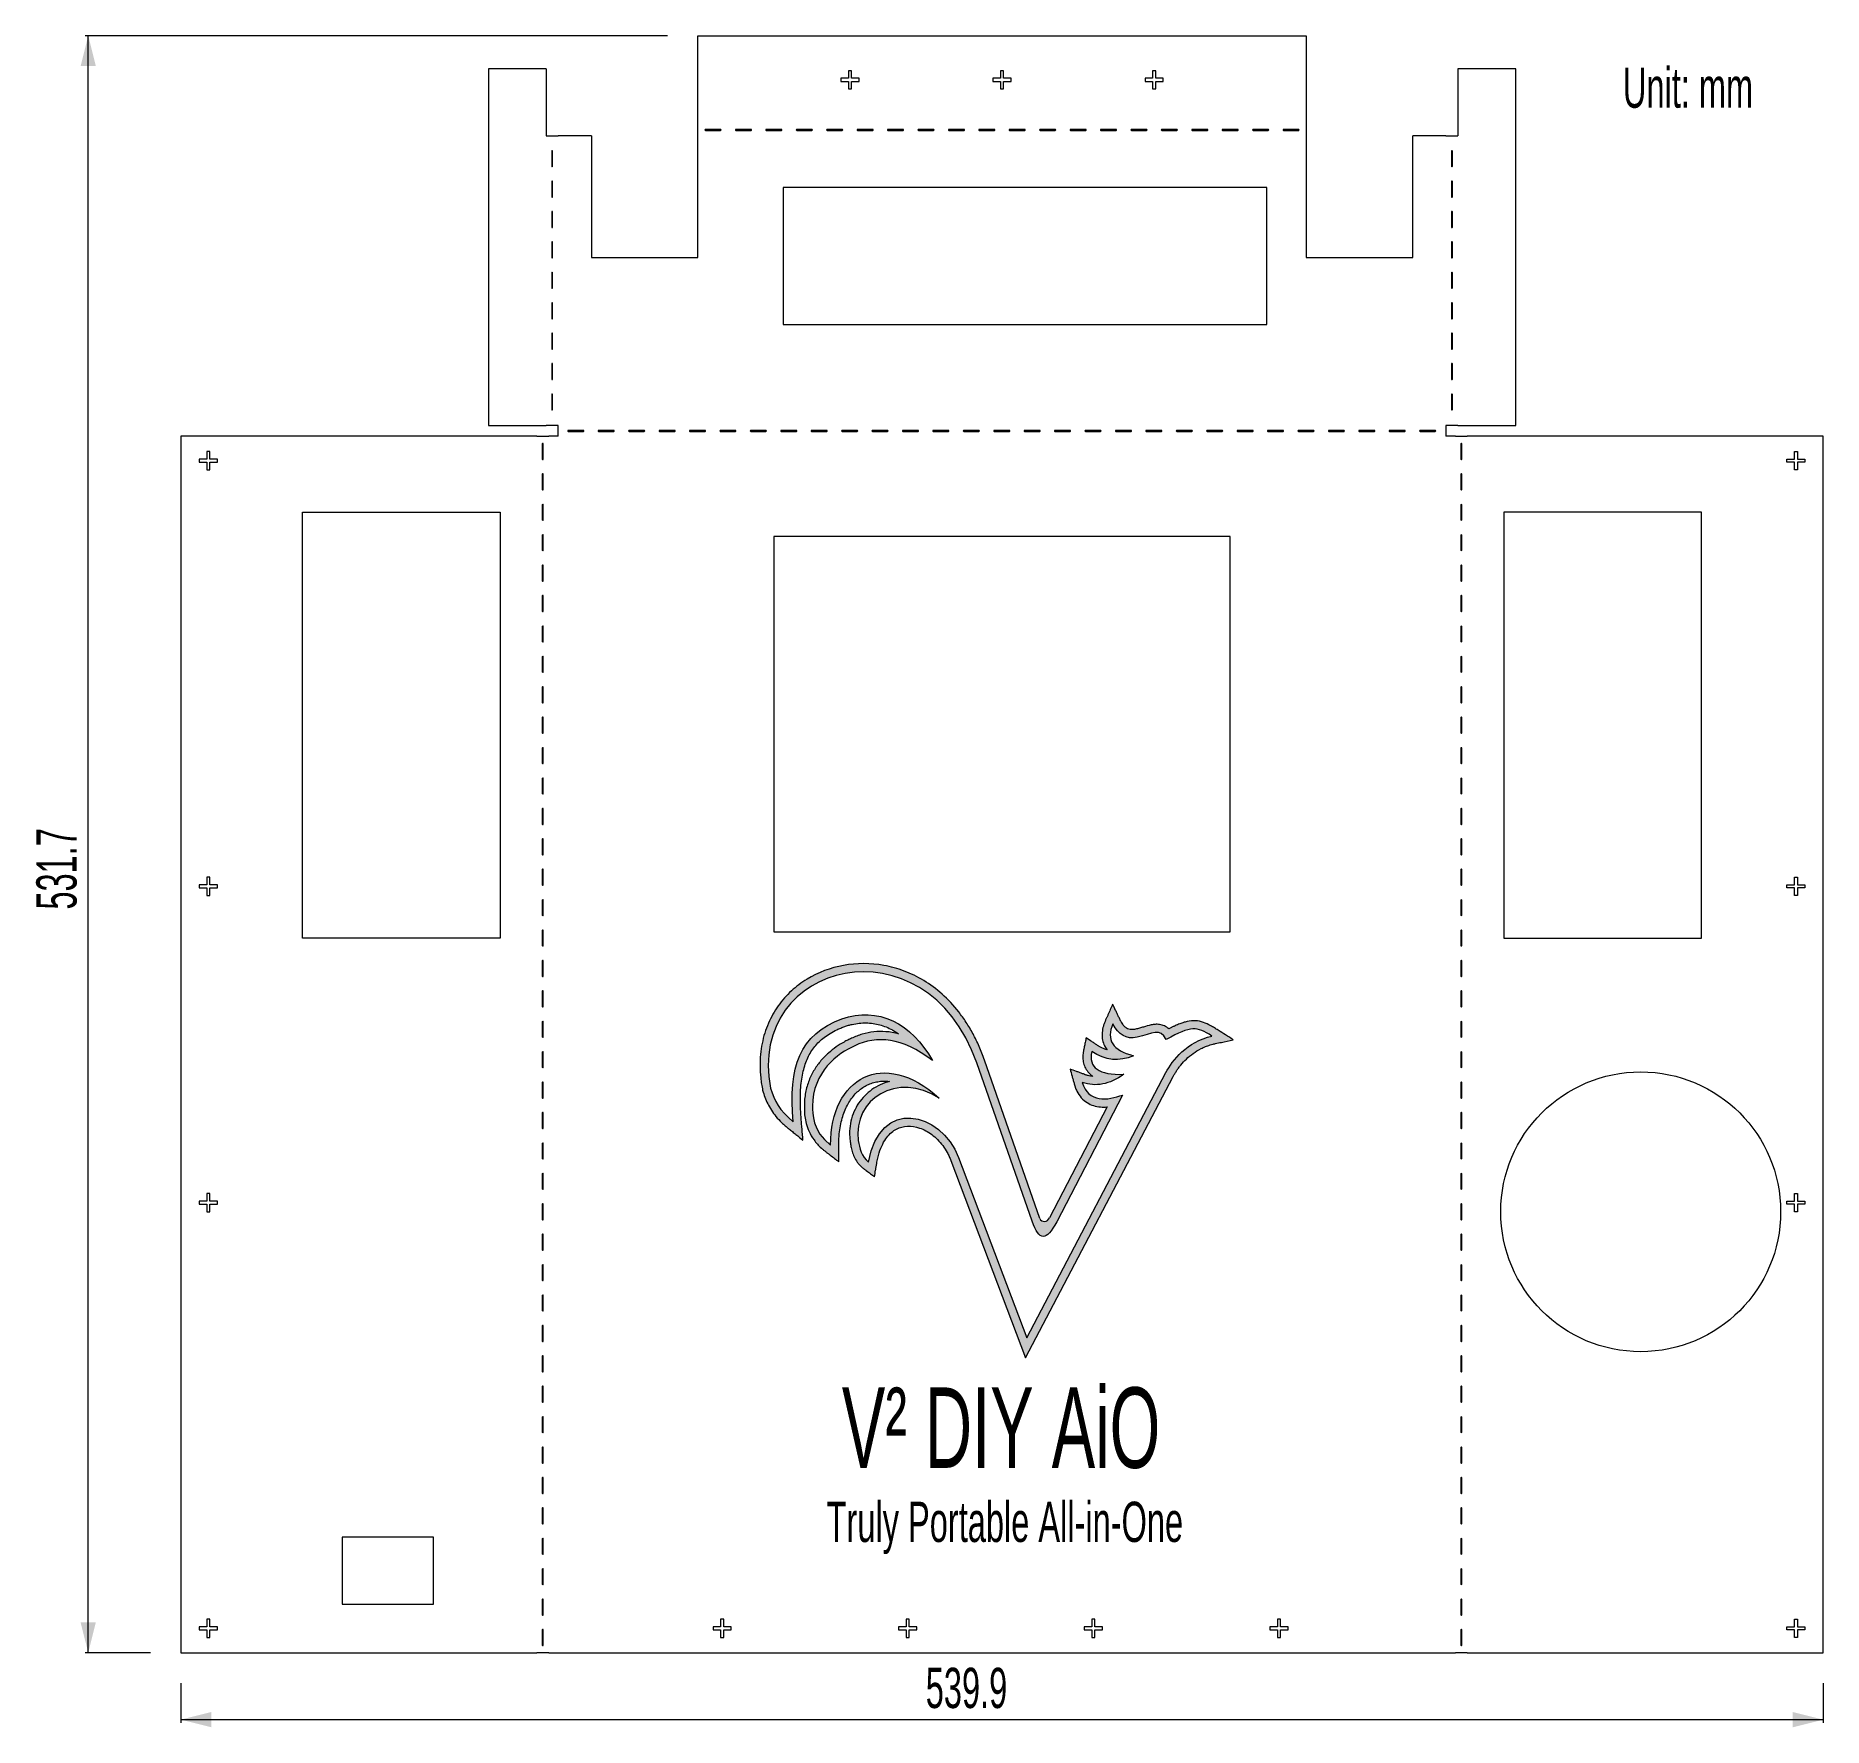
# Model space of a CAD drawing. Header units: millimetres. Extents: x 28 to 615, y 11 to 568.
import ezdxf

# ---------------------------------------------------------------- set-up
doc = ezdxf.new("R2010")
doc.units = ezdxf.units.MM
doc.styles.add('SLDTEXTSTYLE0', font='TXT', dxfattribs={"width": 0.605})
doc.dimstyles.new('SLDDIMSTYLE0', dxfattribs={"dimtxt": 12.8415934245, "dimasz": 10, "dimexe": 0, "dimexo": 0.0625, "dimgap": 3.2103983561, "dimtad": 1, "dimdec": 1, "dimrnd": 1e-09, "dimzin": 12, "dimdsep": 46, "dimtxsty": 'SLDTEXTSTYLE0', "dimsah": 1, "dimcen": 0.09, "dimadec": 0, "dimazin": 3, "dimtfac": 1, "dimtdec": 1, "dimtofl": 0, "dimtmove": 0, "dimatfit": 3, "dimfxl": 1, "dimfrac": 2, "dimtolj": 1, "dimtzin": 12, "dimarcsym": 0})

msp = doc.modelspace()

# ---------------------------------------------------------------- texts
at = {"color": 179, "linetype": 'Continuous', "lineweight": 0, "attachment_point": 2, "style": 'SLDTEXTSTYLE0'}
for s, insert, char_height in [('Unit: mm', (570.816927652, 557.0727086298), 13.2291666667), ('V² DIY AiO', (345.0178038373, 123.0684408321), 26.4583333333), ('Truly Portable All-in-One', (346.2702945167, 85.4763947379), 13.2291666667)]:
    msp.add_mtext(s, dxfattribs=dict(at, insert=insert, char_height=char_height))

# ---------------------------------------------------------------- blocks, each defined once
blk = doc.blocks.new('_D')
at = {"color": 7, "linetype": 'Continuous', "lineweight": 0}
for p, q in [((235.3420501819, 567.5176386638), (43.9717775261, 567.5176386638)), ((44.9717775261, 35.8140047823), (44.9717775261, 567.5176386638)), ((65.4150593649, 35.8140047823), (43.9717775261, 35.8140047823))]:
    blk.add_line(p, q, dxfattribs=at)
for points in [[(44.9717775261, 567.5176386638), (42.4717775261, 557.5176386638), (47.4717775261, 557.5176386638)], [(44.9717775261, 35.8140047823), (47.4717775261, 45.8140047823), (42.4717775261, 45.8140047823)]]:
    blk.add_solid(points, dxfattribs=at)
at = {"color": 7, "linetype": 'Continuous', "lineweight": 0, "insert": (27.9184853192, 280.1855704345, 0.1), "char_height": 13.2291666667, "attachment_point": 1, "rotation": 90, "style": 'SLDTEXTSTYLE0'}
blk.add_mtext('531.7', dxfattribs=at)
blk = doc.blocks.new('_D_1')
at = {"color": 7, "linetype": 'Continuous', "lineweight": 0}
for p, q in [((75.4150593649, 25.8140047823), (75.4150593649, 12.8140047823)), ((615.2690409989, 25.8140047823), (615.2690409989, 12.8140047823)), ((75.4150593649, 13.8140047823), (615.2690409989, 13.8140047823))]:
    blk.add_line(p, q, dxfattribs=at)
for points in [[(75.4150593649, 13.8140047823), (85.4150593649, 11.3140047823), (85.4150593649, 16.3140047823)], [(615.2690409989, 13.8140047823), (605.2690409989, 16.3140047823), (605.2690409989, 11.3140047823)]]:
    blk.add_solid(points, dxfattribs=at)
at = {"color": 7, "linetype": 'Continuous', "lineweight": 0, "insert": (320.2621161236, 30.8672969892, 0.1), "char_height": 13.2291666667, "attachment_point": 1, "style": 'SLDTEXTSTYLE0'}
blk.add_mtext('539.9', dxfattribs=at)

# ---------------------------------------------------------------- dimensions: what is measured, and where the dimension line sits
at = {"color": 7, "linetype": 'Continuous', "lineweight": 0}
dim = msp.add_linear_dim(base=(44.9717775261, 567.5176386638), p1=(75.4150593649, 35.8140047823), p2=(245.3420501819, 567.5176386638), angle=90, dimstyle='SLDDIMSTYLE0', dxfattribs=at)
dim.commit()
dim.dimension.update_dxf_attribs({"geometry": '_D', "text_midpoint": (44.9717775261, 308.1138110317), "dimtype": 160})
dim = msp.add_linear_dim(base=(615.2690409989, 13.8140047823), p1=(75.4150593649, 35.8140047823), p2=(615.2690409989, 35.8140047823), dimstyle='SLDDIMSTYLE0', dxfattribs=at)
dim.commit()
dim.dimension.update_dxf_attribs({"geometry": '_D_1', "text_midpoint": (348.1903567209, 13.8140047823), "dimtype": 160})

# ---------------------------------------------------------------- hatches: boundary and pattern name
at = {"linetype": 'Continuous'}
h = msp.add_hatch(color=7, dxfattribs=at)
edge = h.paths.add_edge_path(flags=0)
edge.add_spline(control_points=[(367.71297342689, 227.7189013749388), (367.9276911900226, 226.9493098436955), (368.2499023434165, 225.7944671670845), (368.6253445752769, 224.4487445401496), (368.8405555369578, 223.6774832831707), (368.9734931199, 223.2007577612631), (369.069697772102, 222.8563911637461), (369.11974547812, 222.6762885340796), (369.1882993387595, 222.433533241014), (369.2767462886083, 222.1453258468203), (369.5068454235275, 221.4598940838229), (370.0911115276176, 220.0609614003703), (371.3206382046513, 218.2130883400067), (373.2561438761666, 216.596119048517), (375.4345116944226, 215.633163370367), (377.6674338122879, 215.2245101228931), (379.114632316049, 215.223645523047), (379.840918875139, 215.2731911390887)], knot_values=[0.341997511244046, 0.341997511244046, 0.341997511244046, 0.341997511244046, 0.4553556624137721, 0.5120347379986353, 0.5403742757910669, 0.5687138135834985, 0.5828835824797144, 0.5899684669278223, 0.5970533513759301, 0.6112231202721459, 0.6253928891683617, 0.6820719647532247, 0.795430115922951, 0.9087882670926772, 1.022146418262404, 1.13550456943213, 1.248862720601856, 1.248862720601856, 1.248862720601856, 1.248862720601856], weights=[1, 1, 1, 1, 1, 1, 1, 1, 1, 1, 1, 1, 1, 1, 1, 1, 1, 1], degree=3, periodic=0)
edge.add_line((379.840918875139, 215.2731911390887), (360.9001713160018, 178.7818727730696))
edge.add_arc((359.288203212357, 179.3620480130489), 1.71319715043359, 205.4371810931767, 340.20531746020134, ccw=False)
edge.add_line((357.7410889568948, 178.6261934371987), (339.5770170699416, 230.6691429840889))
edge.add_spline(control_points=[(339.5770170699416, 230.6691429840889), (339.3082404513255, 231.4392371292357), (338.7365476110996, 232.9832189717141), (337.5193732727603, 235.9160813469359), (335.8379542515594, 239.3712287468658), (333.5921530595708, 243.1585606394472), (330.3171276344754, 247.742587064756), (325.7497656042708, 252.6021141814266), (319.6847348773861, 257.0656815423898), (313.2187337730629, 260.1931191077771), (304.3074391925635, 262.6389354386796), (293.0758123242651, 262.5919735849721), (282.8525997027467, 258.7541831764962), (275.9659079944192, 253.5923689709191), (271.6342139829206, 248.7241460838564), (268.3291150233578, 242.9231643866693), (266.5893669568169, 237.3836892908119), (265.8915293503155, 232.5795884392863), (265.7332362369272, 228.8034349026745), (265.921640802922, 225.5205344291589), (266.2695466519031, 222.8216990963794), (266.5160552673806, 221.442307684486), (266.6503718537575, 220.760117503983)], knot_values=[-0.001057859506281, -0.001057859506281, -0.001057859506281, -0.001057859506281, 0.0145836695485047, 0.0302251986032904, 0.0615082567128616, 0.0927913148224328, 0.1240743729320041, 0.1866404891511468, 0.2492066053702893, 0.3117727215894319, 0.3743388378085744, 0.4994710702468596, 0.6246033026851446, 0.6871694189042872, 0.7497355351234297, 0.8123016513425723, 0.8748677675617148, 0.9061508256712861, 0.9374338837808573, 0.9687169418904287, 0.9843584709452143, 0.9999999999999999, 0.9999999999999999, 0.9999999999999999, 0.9999999999999999], weights=[1, 1, 1, 1, 1, 1, 1, 1, 1, 1, 1, 1, 1, 1, 1, 1, 1, 1, 1, 1, 1, 1, 1], degree=3, periodic=0)
edge.add_spline(control_points=[(266.6503718537575, 220.760117503983), (267.1056633910129, 219.2582564759739), (267.8749524090289, 217.0597464066005), (269.4510433659374, 214.2159467747806), (270.9684001953286, 212.1363347591885), (272.5468606322838, 210.446367714674), (273.8442906712084, 209.2657853409463), (274.5354045961659, 208.6800713307973), (274.9574534271053, 208.3353672605123), (275.536021934746, 207.8696642270885), (276.4144940652324, 207.1596216940159), (277.9682732958325, 205.9059230493485), (279.1353962440922, 204.963714247669), (279.9130807595299, 204.3360050061447)], knot_values=[-0.3622637008696322, -0.3622637008696322, -0.3622637008696322, -0.3622637008696322, -0.0191053914635262, 0.1524737632395269, 0.3240529179425798, 0.4956320726456329, 0.5814216499971594, 0.6243164386729227, 0.6457638330108043, 0.667211227348686, 0.7530008047002125, 0.838790382051739, 1.010369536754792, 1.010369536754792, 1.010369536754792, 1.010369536754792], weights=[1, 1, 1, 1, 1, 1, 1, 1, 1, 1, 1, 1, 1, 1], degree=3, periodic=0)
edge.add_spline(control_points=[(279.9130807595299, 204.3360050061447), (279.804904439299, 205.5997213316389), (279.6432746390474, 207.4901878956443), (279.4252295183337, 210.0312416779286), (279.2156467988806, 212.5041898037333), (279.0608114670418, 215.408776440535), (279.0197802742212, 219.7590279883751), (279.3890335667793, 224.5963686147667), (280.5358877444447, 229.4722129500404), (282.4005464845053, 233.4827793906674), (284.6016742165172, 236.2390099240824), (286.8415832586348, 238.173740069704), (288.7877687433377, 239.4974272952585), (290.6572308057962, 240.49898000935), (292.298588043126, 241.233696490889), (293.1905523440533, 241.5865893375145), (293.632848240391, 241.7512395549334)], knot_values=[0.0007736218407074, 0.0007736218407074, 0.0007736218407074, 0.0007736218407074, 0.0704725187463429, 0.1053219671991608, 0.1401714156519785, 0.2098703125576141, 0.2795692094632498, 0.4189670032745211, 0.5583647970857922, 0.6977625908970634, 0.8371603847083345, 0.9068592816139701, 0.9765581785196058, 1.046257075425241, 1.081106523878059, 1.115955972330877, 1.115955972330877, 1.115955972330877, 1.115955972330877], weights=[1, 1, 1, 1, 1, 1, 1, 1, 1, 1, 1, 1, 1, 1, 1, 1, 1], degree=3, periodic=0)
edge.add_spline(control_points=[(293.6328482403909, 241.7512395549334), (294.0336085642415, 241.8887478192991), (294.850872615059, 242.1445968718099), (296.4455865917833, 242.5470327298692), (298.4101108153611, 242.8657784267756), (300.7052303062692, 242.961419972738), (302.9433325277948, 242.7817821719688), (305.1244878626898, 242.3339660374222), (307.2532286429628, 241.6192322822664), (309.3164300875345, 240.6464716320321), (310.6746026310894, 239.8051696120195), (311.3208048122012, 239.3552622338997)], knot_values=[0.3838994190909194, 0.3838994190909194, 0.3838994190909194, 0.3838994190909194, 0.4223468327520711, 0.4607942464132228, 0.537689073735526, 0.6145839010578292, 0.6914787283801326, 0.7683735557024358, 0.8452683830247391, 0.9221632103470424, 0.9990580376693456, 0.9990580376693456, 0.9990580376693456, 0.9990580376693456], weights=[1, 1, 1, 1, 1, 1, 1, 1, 1, 1, 1, 1], degree=3, periodic=0)
edge.add_spline(control_points=[(311.3208048122012, 239.3552622338997), (310.6339143794507, 239.5311660952834), (309.2280414909246, 239.8268594232015), (306.5049108653618, 240.1456613246638), (303.178475392147, 240.0723348064426), (299.3819212685678, 239.2982377373571), (296.9796631414977, 238.3924047649295), (295.8144664934407, 237.862183936037)], knot_values=[-7.9328832711e-06, -7.9328832711e-06, -7.9328832711e-06, -7.9328832711e-06, 0.0722655267129088, 0.1445389863090887, 0.2890859055014485, 0.4336328246938083, 0.578179743886168, 0.578179743886168, 0.578179743886168, 0.578179743886168], weights=[1, 1, 1, 1, 1, 1, 1, 1], degree=3, periodic=0)
edge.add_spline(control_points=[(295.8144664934408, 237.862183936037), (295.4151570252668, 237.6804104095207), (294.6425811702015, 237.3097481153924), (292.9825828220193, 236.4255322997495), (290.8394218231941, 235.0911569248354), (288.2492514251323, 233.0692339772037), (285.7837710102287, 230.5900783921484), (283.5864821383254, 227.6141407069428), (282.1128404580642, 224.6991612375768), (281.2303584548601, 222.105941754305), (280.7359874289581, 220.0340309464158), (280.478465394074, 218.2017385787152), (280.3730756782829, 216.680409583707), (280.3551249290288, 215.8912167503484), (280.3551249290288, 215.5000352077175)], knot_values=[0, 0, 0, 0, 0.0625006446083841, 0.1250012892167682, 0.2500025784335365, 0.3750038676503047, 0.5000051568670729, 0.6250064460838411, 0.7500077353006094, 0.8125083799089935, 0.8750090245173776, 0.9375096691257617, 0.9687599914299538, 1.000010313734146, 1.000010313734146, 1.000010313734146, 1.000010313734146], weights=[1, 1, 1, 1, 1, 1, 1, 1, 1, 1, 1, 1, 1, 1, 1], degree=3, periodic=0)
edge.add_spline(control_points=[(280.3551249290288, 215.5000352077175), (280.3551249290288, 215.4093752815195), (280.3546588373972, 215.2406186946789), (280.3547677701932, 214.8026010564404), (280.3631645500869, 214.158020469658), (280.4076887195134, 213.2376216832948), (280.5418998808905, 211.8511861364192), (280.9047201047267, 209.8609928522264), (281.8306927613939, 207.20119894877), (283.1520224265704, 204.8914668448844), (284.6066274784608, 203.0761105912892), (285.6887246753613, 201.9748115740491), (286.547388692663, 201.2255427187081), (286.9953436886817, 200.8626581689383), (287.2682851072684, 200.6500905609727), (287.6294304093441, 200.3751270010656), (288.1514509263109, 199.975735354003), (289.0941706697949, 199.2559750064634), (290.2674988253604, 198.3596355228283), (291.207706957063, 197.6415396461558), (291.6776178220079, 197.2826197440401)], knot_values=[-0.2389591193733929, -0.2389591193733929, -0.2389591193733929, -0.2389591193733929, -0.2002416468929745, -0.1615241744125559, -0.0840892294517189, -0.0066542844908817, 0.0707806604699553, 0.2256505503916295, 0.3805204403133035, 0.5353903302349776, 0.6128252751958148, 0.6902602201566517, 0.7289776926370704, 0.7483364288772796, 0.7580157969973842, 0.7676951651174888, 0.8064126375979075, 0.845130110078326, 0.9225650550391631, 1, 1, 1, 1], weights=[1, 1, 1, 1, 1, 1, 1, 1, 1, 1, 1, 1, 1, 1, 1, 1, 1, 1, 1, 1, 1], degree=3, periodic=0)
edge.add_spline(control_points=[(291.6776178220078, 197.2826197440401), (291.6753859553959, 198.3493556042168), (291.6713540966488, 199.9514642783345), (291.6690444673458, 201.8135739713211), (291.664304385027, 202.8876610722906), (291.6739092250564, 203.857433381122), (291.7230946978961, 205.0716639962395), (291.8741813613562, 206.934718860579), (292.3249945938121, 210.0341614452509), (293.4623347985114, 213.9503806550539), (295.4878821886635, 217.7727463555224), (298.0437989578921, 220.6770870637362), (300.5311415840591, 222.3340037090765), (302.7215731240728, 223.2056498132833), (304.4674887585231, 223.6283858361449), (306.0146375883043, 223.7804740688541), (307.3021520016008, 223.7755329253831), (307.9742766881556, 223.7281655862387), (308.3054076478897, 223.6941043459234)], knot_values=[0.3063940857162561, 0.3063940857162561, 0.3063940857162561, 0.3063940857162561, 0.354933851754103, 0.3792037347730262, 0.3913386762824879, 0.4034736177919496, 0.427743500810873, 0.4520133838297963, 0.500553149867643, 0.5976326819433364, 0.6947122140190299, 0.7917917460947235, 0.8888712781704169, 0.9374110442082636, 0.9859508102461103, 1.034490576283957, 1.05876045930288, 1.083030342321804, 1.083030342321804, 1.083030342321804, 1.083030342321804], weights=[1, 1, 1, 1, 1, 1, 1, 1, 1, 1, 1, 1, 1, 1, 1, 1, 1, 1, 1], degree=3, periodic=0)
edge.add_spline(control_points=[(308.3054076478897, 223.6941043459234), (307.2741548967746, 223.4082897266855), (305.2442092450195, 222.6523349854856), (301.6048275980487, 220.5136255571587), (298.6343089682289, 217.4906938789019), (296.5893553256586, 213.7637530158705), (295.575467659702, 210.6713186350481), (295.2105389627671, 207.8926384015606), (295.227365123272, 205.5913506091713), (295.3441583019604, 204.4026113296696), (295.4277608717108, 203.8176742157673)], knot_values=[-9.0545233304e-06, -9.0545233304e-06, -9.0545233304e-06, -9.0545233304e-06, 0.0757275887179507, 0.1514642319592316, 0.3029375184417936, 0.3786741616830746, 0.4544108049243555, 0.5301474481656366, 0.5680157697862771, 0.6058840914069176, 0.6058840914069176, 0.6058840914069176, 0.6058840914069176], weights=[1, 1, 1, 1, 1, 1, 1, 1, 1, 1, 1], degree=3, periodic=0)
edge.add_spline(control_points=[(295.4277608717108, 203.8176742157673), (295.4625131958539, 203.5750035183431), (295.5342053784856, 203.1034911940817), (295.7223940164466, 202.0590970994752), (296.0538087583687, 200.6655229206035), (296.6961987021469, 198.8964346208434), (297.525583788202, 197.4129688903851), (298.4126849358213, 196.2864206233913), (299.0752169582366, 195.6204696495454), (299.5783277898022, 195.1958558960682), (299.9038685855177, 194.9492722104102), (300.1030535064954, 194.8020405928937), (300.3952987581122, 194.5839830416867), (300.838712667649, 194.254102211065), (301.4012623508671, 193.8352389052119), (302.2966921338142, 193.1687136257142), (302.96931065582, 192.6679970638708), (303.4174905183138, 192.3343688231352)], knot_values=[-0.4916801316656216, -0.4916801316656216, -0.4916801316656216, -0.4916801316656216, -0.3984468198946328, -0.305213508123644, -0.1187468845816663, 0.0677197389603113, 0.2541863625022888, 0.3474196742732776, 0.4406529860442664, 0.4872696419297608, 0.5105779698725079, 0.5338862978152552, 0.5805029537007496, 0.6271196095862439, 0.7203529213572328, 0.8135862331282215, 1.000052856670199, 1.000052856670199, 1.000052856670199, 1.000052856670199], weights=[1, 1, 1, 1, 1, 1, 1, 1, 1, 1, 1, 1, 1, 1, 1, 1, 1, 1], degree=3, periodic=0)
edge.add_spline(control_points=[(303.4174905183138, 192.3343688231352), (303.5363829478673, 193.0444635541844), (303.7150659341659, 194.1134369044906), (303.9519325480244, 195.523409689969), (304.1330259281006, 196.6192018164023), (304.3010343133842, 197.5694063010027), (304.5662659051965, 198.7941594016978), (305.102849004425, 200.7705913244344), (306.0665636678861, 203.1565039350029), (307.4492634270485, 205.3564046940381), (308.9857945139746, 206.9661357692444), (311.1799877200805, 208.4359758362025), (314.188155945827, 209.2135332126392), (318.231959024249, 208.6113615618969), (321.6541143025538, 206.7897041520891), (324.168142866309, 204.5986816713471), (325.8821143989994, 202.6124969436475), (327.1210259399883, 200.6880570709216), (327.9690541633913, 199.0053574617668), (328.3454267451114, 198.1064163357669), (328.5161417541777, 197.6548196214444)], knot_values=[-2.010076467e-07, -2.010076467e-07, -2.010076467e-07, -2.010076467e-07, 0.0333846105291134, 0.0500770162974934, 0.0667694220658733, 0.0834618278342534, 0.1001542336026334, 0.1335390451393934, 0.2003086682129135, 0.2670782912864335, 0.3338479143599534, 0.4006175374334735, 0.5341567835805136, 0.6676960297275536, 0.8012352758745936, 0.8680048989481136, 0.9347745220216336, 1.001544145095153, 1.034928956631914, 1.068313768168674, 1.068313768168674, 1.068313768168674, 1.068313768168674], weights=[1, 1, 1, 1, 1, 1, 1, 1, 1, 1, 1, 1, 1, 1, 1, 1, 1, 1, 1, 1, 1], degree=3, periodic=0)
edge.add_line((328.5161417541777, 197.6548196214444), (353.0407812753273, 132.7809490920592))
edge.add_line((353.0407812753273, 132.7809490920592), (401.6176590573779, 225.3200603334924))
edge.add_spline(control_points=[(401.6176590573779, 225.3200603334924), (401.6917396543515, 225.4613105373042), (401.8399749249696, 225.7358631560145), (402.1772819918666, 226.3264977448998), (402.6567598140632, 227.1000573980257), (403.3302391217046, 228.0742292578211), (404.3566055879578, 229.4031878672239), (405.8804357498113, 231.0730721946975), (408.0917031261633, 232.9419682268945), (410.2538614448198, 234.2744950993681), (412.1848006198492, 235.1451243974655), (413.4768949640149, 235.5940636973844), (414.433961202284, 235.8547466849963), (414.988671991821, 235.9827641233085), (415.6557131969416, 236.1324774585736), (416.4511076127199, 236.312201045241), (418.3917710338113, 236.7496635535587), (420.0007309620065, 237.1126203572829), (421.2905419731645, 237.4034962919552)], knot_values=[-0.2588695509728209, -0.2588695509728209, -0.2588695509728209, -0.2588695509728209, -0.2195287406543768, -0.1801879303359329, -0.1015063096990449, -0.0228246890621568, 0.0558569315747312, 0.2132201728485073, 0.3705834141222833, 0.5279466553960592, 0.6066282760329473, 0.6853098966698354, 0.7246507069882793, 0.7443211121475013, 0.7639915173067233, 0.8033323276251674, 0.8426731379436114, 1.000036379217387, 1.000036379217387, 1.000036379217387, 1.000036379217387], weights=[1, 1, 1, 1, 1, 1, 1, 1, 1, 1, 1, 1, 1, 1, 1, 1, 1, 1, 1], degree=3, periodic=0)
edge.add_spline(control_points=[(421.2905419731645, 237.4034962919552), (420.4715443111112, 237.9202188809896), (418.8353368149891, 238.9529109698768), (416.9865581559213, 240.1180784711919), (415.7657716710248, 240.8899146576481), (414.9214793044568, 241.4178548815624), (413.5350544204046, 242.2379081989938), (411.5881921323028, 243.1947223141986), (408.9521312066772, 243.7732075896658), (406.6539021113142, 243.5422105104491), (404.811868762572, 243.0216274394964), (403.3770883017315, 242.4845766518267), (402.093852175023, 241.9159588343661), (401.0010280704645, 241.3924945668568), (400.4101696864204, 241.097930739451), (400.1217160436852, 240.9519250103414)], knot_values=[0.0857883019634092, 0.0857883019634092, 0.0857883019634092, 0.0857883019634092, 0.2446740282678491, 0.4035597545722892, 0.4432811861483991, 0.4830026177245091, 0.5624454808767291, 0.721331207181169, 0.880216933485609, 1.039102659790049, 1.118545522942269, 1.197988386094489, 1.277431249246709, 1.317152680822819, 1.356874112398929, 1.356874112398929, 1.356874112398929, 1.356874112398929], weights=[1, 1, 1, 1, 1, 1, 1, 1, 1, 1, 1, 1, 1, 1, 1, 1], degree=3, periodic=0)
edge.add_spline(control_points=[(400.1217160436852, 240.9519250103414), (399.7048916660748, 241.3405139523879), (398.7437312482671, 242.0100679331336), (397.1154491765665, 242.4740957555368), (395.6236255395202, 242.4788405453631), (393.8640799602398, 242.1821943424723), (392.2492308757974, 241.6831166336476), (390.5507829347753, 241.1872802317067), (389.6253300153506, 240.9537242017298), (389.1679718944507, 240.8529255151305)], knot_values=[-4.65626160443e-05, -4.65626160443e-05, -4.65626160443e-05, -4.65626160443e-05, 0.1042047091771388, 0.2084559809703217, 0.3127072527635047, 0.4169585245566876, 0.6254610681430535, 0.7297123399362365, 0.8339636117294195, 0.8339636117294195, 0.8339636117294195, 0.8339636117294195], weights=[1, 1, 1, 1, 1, 1, 1, 1, 1, 1], degree=3, periodic=0)
edge.add_spline(control_points=[(389.1679718944507, 240.8529255151305), (388.9517872590664, 240.8051593080886), (388.4910508431385, 240.7283510784913), (387.7437177109801, 240.6975177199206), (386.9855084760639, 240.8199366635454), (386.2224079105214, 241.178386425475), (385.5526187629678, 241.7522324944711), (384.9969587976017, 242.4501115638502), (384.6478352851352, 242.9958178225626), (384.4093904506733, 243.431510118086), (384.2881646739403, 243.670706072022), (384.224752377082, 243.800910458306), (384.0944719532883, 244.0713473307097), (383.9137804665852, 244.4455309950636), (383.5815758178861, 245.1341973095419), (383.1700795882816, 245.9869971381122), (382.5095749787985, 247.3559866544367), (382.0146714161622, 248.3817140887923), (381.6846301756323, 249.0657578678933)], knot_values=[-0.4719245650059863, -0.4719245650059863, -0.4719245650059863, -0.4719245650059863, -0.3799251207564496, -0.2879256765069128, -0.1039267880078392, 0.0800721004912344, 0.264070988990308, 0.3560704332398448, 0.4480698774893815, 0.4940695996141499, 0.5170694606765341, 0.5285693912077262, 0.5400693217389184, 0.5860690438636867, 0.6320687659884551, 0.724068210237992, 0.8160676544875286, 1.000066542986602, 1.000066542986602, 1.000066542986602, 1.000066542986602], weights=[1, 1, 1, 1, 1, 1, 1, 1, 1, 1, 1, 1, 1, 1, 1, 1, 1, 1, 1], degree=3, periodic=0)
edge.add_spline(control_points=[(381.6846301756322, 249.0657578678934), (381.4303094931099, 248.4901881648639), (380.9217032003851, 247.339091432364), (380.28576997288, 245.900007148944), (379.8409389405649, 244.8930402138734), (379.5862499986841, 244.3170224384743), (379.428242140704, 243.9584382259792), (379.2991462457904, 243.6682983274268), (379.1471877086007, 243.3136155264387), (378.9136422248408, 242.7240154743525), (378.5126527059911, 241.5253199646463), (378.174606490414, 239.8198860233422), (378.204748043259, 237.757490992702), (378.7492681860114, 235.7645904697395), (379.4505780491459, 234.5761785208832), (379.8654934350624, 234.0361302611609)], knot_values=[0.4627442327795174, 0.4627442327795174, 0.4627442327795174, 0.4627442327795174, 0.5722924504588986, 0.6818406681382798, 0.7366147769779705, 0.7640018313978156, 0.791388885817661, 0.8050824130275835, 0.8187759402375063, 0.8461629946573517, 0.9009371034970421, 1.010485321176424, 1.120033538855805, 1.229581756535186, 1.339129974214567, 1.339129974214567, 1.339129974214567, 1.339129974214567], weights=[1, 1, 1, 1, 1, 1, 1, 1, 1, 1, 1, 1, 1, 1, 1, 1], degree=3, periodic=0)
edge.add_spline(control_points=[(379.8654934350624, 234.0361302611609), (379.605243160569, 234.1179681005819), (379.098247599493, 234.2976941077504), (378.3127070055903, 234.6384292622345), (377.5229782853255, 235.0448814146825), (376.8424335574916, 235.4496254692903), (376.3191354753263, 235.7955691196358), (375.6658966263324, 236.2382343597085), (374.5836383750439, 236.9675602846511), (373.6351051078419, 237.6082413329509), (373.0073903380465, 238.0319076893271)], knot_values=[-0.2471188154448178, -0.2471188154448178, -0.2471188154448178, -0.2471188154448178, -0.1770985650203646, -0.1070783145959114, -0.0370580641714582, 0.032962186252995, 0.0679723114652215, 0.1029824366774482, 0.1730026871019013, 0.3130431879508077, 0.3130431879508077, 0.3130431879508077, 0.3130431879508077], weights=[1, 1, 1, 1, 1, 1, 1, 1, 1, 1, 1], degree=3, periodic=0)
edge.add_spline(control_points=[(373.0073903380464, 238.0319076893271), (372.9004928858226, 237.5261619258496), (372.6865182512061, 236.5140211217809), (372.4466055730231, 235.3782844642152), (372.2854843083335, 234.6168658114462), (372.2200915840585, 234.3058979114979), (372.1637166261324, 234.0424539867521), (372.0996362479481, 233.7178865358916), (372.0094079113138, 233.1812681811831), (371.9233969127608, 232.4056266909616), (371.8947583849173, 231.1840626892628), (372.080162678117, 229.6750880130996), (372.9378032777541, 227.3765440086302), (374.2363705999048, 226.0008265847089), (375.2351133259748, 225.3306375539831)], knot_values=[0.487034979656347, 0.487034979656347, 0.487034979656347, 0.487034979656347, 0.5817697926473286, 0.6765046056383102, 0.7001883088860557, 0.7238720121338009, 0.7357138637576737, 0.7475557153815464, 0.7712394186292917, 0.8186068251247824, 0.8659742316202732, 0.9607090446112547, 1.055443857602236, 1.2449134835842, 1.2449134835842, 1.2449134835842, 1.2449134835842], weights=[1, 1, 1, 1, 1, 1, 1, 1, 1, 1, 1, 1, 1, 1, 1], degree=3, periodic=0)
edge.add_spline(control_points=[(375.2351133259748, 225.3306375539831), (374.9648927377436, 225.3536176235773), (374.4291067072833, 225.4226522819953), (373.7547558383888, 225.5682168529232), (373.2096998128281, 225.7227194320088), (372.8726019592447, 225.8325389518679), (372.5889600850525, 225.9357652417611), (372.2332803757473, 226.065951979744), (371.6444011728351, 226.2812186989812), (370.7856274357334, 226.5952986652659), (369.4214239731097, 227.0941460040736), (368.3960586098758, 227.4691096448101), (367.71297342689, 227.7189013749388)], knot_values=[-0.3740537231038275, -0.3740537231038275, -0.3740537231038275, -0.3740537231038275, -0.296502728268208, -0.2189517334325886, -0.1801762360147789, -0.1414007385969692, -0.1220129898880644, -0.1026252411791595, -0.0638497437613498, 0.0137012510742696, 0.091252245909889, 0.2463542355811279, 0.2463542355811279, 0.2463542355811279, 0.2463542355811279], weights=[1, 1, 1, 1, 1, 1, 1, 1, 1, 1, 1, 1, 1], degree=3, periodic=0)
edge = h.paths.add_edge_path(flags=0)
edge.add_spline(control_points=[(381.7923728453538, 242.629120473648), (383.5860860749402, 238.9114687819397), (386.2385581119292, 237.4405478840638), (389.7497889563207, 238.2163577800202)], knot_values=[0, 0, 0, 0, 1, 1, 1, 1], weights=[1, 1, 1, 1], degree=3, periodic=0)
edge.add_spline(control_points=[(389.7497889563207, 238.2163577800202), (394.7683043541327, 239.3224051806494), (397.3170476685718, 241.3869599975229), (399.3410754054736, 237.5025434069995)], knot_values=[0, 0, 0, 0, 1, 1, 1, 1], weights=[1, 1, 1, 1], degree=3, periodic=0)
edge.add_spline(control_points=[(399.3410754054736, 237.5025434069995), (407.6720219840572, 241.9277744739551), (409.1765365989589, 241.8540032650985), (414.3311699389233, 238.6018383220733)], knot_values=[0, 0, 0, 0, 1, 1, 1, 1], weights=[1, 1, 1, 1], degree=3, periodic=0)
edge.add_spline(control_points=[(414.3311699389233, 238.6018383220733), (406.1347766725055, 236.7534019762163), (401.3095210612754, 230.5457142555944), (399.2267844166295, 226.5745397839952)], knot_values=[0, 0, 0, 0, 1, 1, 1, 1], weights=[1, 1, 1, 1], degree=3, periodic=0)
edge.add_line((399.2267844166295, 226.5745397839952), (353.4421632249632, 139.3546864965265))
edge.add_line((353.4421632249632, 139.3546864965265), (331.0417061102997, 198.6095576395339))
edge.add_spline(control_points=[(331.0417061102997, 198.6095576395339), (325.1994994078472, 214.0640942127906), (305.0456830538748, 218.409322317554), (301.4844100054215, 197.1393286179558)], knot_values=[0, 0, 0, 0, 1, 1, 1, 1], weights=[1, 1, 1, 1], degree=3, periodic=0)
edge.add_spline(control_points=[(301.4844100054215, 197.1393286179558), (299.0808706803645, 198.9285401905056), (298.4340750306452, 201.8710738625553), (298.1005460441247, 204.2000608804267)], knot_values=[0, 0, 0, 0, 1, 1, 1, 1], weights=[1, 1, 1, 1], degree=3, periodic=0)
edge.add_spline(control_points=[(298.1005460441247, 204.2000608804267), (296.1572950677602, 217.7962890956111), (310.905558151865, 227.1267884693017), (324.7028449702817, 218.1490438076708)], knot_values=[0, 0, 0, 0, 1, 1, 1, 1], weights=[1, 1, 1, 1], degree=3, periodic=0)
edge.add_spline(control_points=[(324.7028449702817, 218.1490438076708), (306.3779837371736, 234.8576909314893), (288.9201903159159, 224.7276632014691), (288.9661704842226, 202.7511283466246)], knot_values=[0, 0, 0, 0, 1, 1, 1, 1], weights=[1, 1, 1, 1], degree=3, periodic=0)
edge.add_spline(control_points=[(288.9661704842226, 202.7511283466246), (282.8977104991003, 207.3862436979329), (283.0551249290286, 213.2733915375818), (283.0551249290288, 215.5000352077174)], knot_values=[0, 0, 0, 0, 1, 1, 1, 1], weights=[1, 1, 1, 1], degree=3, periodic=0)
edge.add_spline(control_points=[(283.0551249290288, 215.5000352077174), (283.0551249290289, 226.8665099594186), (291.2974934970969, 232.8393766490324), (296.9329330085291, 235.4047395945858)], knot_values=[0, 0, 0, 0, 1, 1, 1, 1], weights=[1, 1, 1, 1], degree=3, periodic=0)
edge.add_spline(control_points=[(296.9329330085291, 235.4047395945858), (304.2601779675471, 238.7389904286807), (312.346429069579, 238.3566269799593), (322.4720451757032, 230.5264933967119)], knot_values=[0, 0, 0, 0, 1, 1, 1, 1], weights=[1, 1, 1, 1], degree=3, periodic=0)
edge.add_spline(control_points=[(322.4720451757032, 230.5264933967119), (315.5430070648482, 242.9023832224229), (304.4975977929962, 248.351059933375), (292.7233045470269, 244.2936483129197)], knot_values=[0, 0, 0, 0, 1, 1, 1, 1], weights=[1, 1, 1, 1], degree=3, periodic=0)
edge.add_spline(control_points=[(292.7233045470269, 244.2936483129197), (278.7488617075792, 239.1057659774144), (275.1309578136031, 228.5440244709086), (276.6830099268133, 210.412943756602)], knot_values=[0, 0, 0, 0, 1, 1, 1, 1], weights=[1, 1, 1, 1], degree=3, periodic=0)
edge.add_spline(control_points=[(276.6830099268133, 210.412943756602), (272.1504982893504, 214.0713674305657), (270.5327317167151, 217.2601514758408), (269.2734260106002, 221.4141978562435)], knot_values=[0, 0, 0, 0, 1, 1, 1, 1], weights=[1, 1, 1, 1], degree=3, periodic=0)
edge.add_spline(control_points=[(269.2734260106002, 221.4141978562435), (261.0536557608571, 263.1621807496825), (320.336578310524, 277.6028857583763), (337.0278198382426, 229.7794275948219)], knot_values=[0, 0, 0, 0, 1, 1, 1, 1], weights=[1, 1, 1, 1], degree=3, periodic=0)
edge.add_line((337.0278198382426, 229.7794275948219), (355.1918940486365, 177.7364713908777))
edge.add_spline(control_points=[(355.1918940486365, 177.7364713908777), (357.5159438437359, 171.0794063648894), (359.9441571160107, 171.0783624671222), (363.2965897778784, 177.5380164487426)], knot_values=[0, 0, 0, 0, 1, 1, 1, 1], weights=[1, 1, 1, 1], degree=3, periodic=0)
edge.add_line((363.2965897778784, 177.5380164487426), (384.9276431384378, 219.2124884994345))
edge.add_spline(control_points=[(384.9276431384378, 219.2124884994345), (380.1278425727547, 217.3983450468854), (373.6219553567025, 216.586861749463), (371.7278016419765, 223.3758885931614)], knot_values=[0, 0, 0, 0, 1, 1, 1, 1], weights=[1, 1, 1, 1], degree=3, periodic=0)
edge.add_spline(control_points=[(371.7278016419765, 223.3758885931614), (376.1319049319062, 221.7653887494257), (380.6657151554802, 222.6523733520035), (385.3292323126985, 226.0368424008951)], knot_values=[0, 0, 0, 0, 1, 1, 1, 1], weights=[1, 1, 1, 1], degree=3, periodic=0)
edge.add_spline(control_points=[(385.3292323126985, 226.0368424008951), (377.1946618029195, 225.7078142603018), (373.691569630007, 228.2125711132805), (374.8199557939608, 233.5511129598312)], knot_values=[0, 0, 0, 0, 1, 1, 1, 1], weights=[1, 1, 1, 1], degree=3, periodic=0)
edge.add_spline(control_points=[(374.8199557939608, 233.5511129598312), (379.3023360053308, 230.525799898195), (383.8733785825913, 230.05338708655), (388.5330835257424, 232.1338745248962)], knot_values=[0, 0, 0, 0, 1, 1, 1, 1], weights=[1, 1, 1, 1], degree=3, periodic=0)
edge.add_spline(control_points=[(388.5330835257424, 232.1338745248962), (381.7177353716836, 233.8766744189511), (379.4708318115541, 237.3750897352017), (381.7923728453538, 242.629120473648)], knot_values=[0, 0, 0, 0, 1, 1, 1, 1], weights=[1, 1, 1, 1], degree=3, periodic=0)

# ---------------------------------------------------------------- linework, layer by layer
at = {"color": 179, "linetype": 'Continuous', "lineweight": 15}
for p, q in [((245.3420501819, 538.5176386638), (245.3420501819, 567.5176386638)), ((245.3420501819, 567.5176386638), (445.3420501819, 567.5176386638)), ((445.3420501819, 567.5176386638), (445.3420501819, 538.5176386638)), ((195.5150593649, 556.5906478468), (176.5150593649, 556.5906478468)), ((176.5150593649, 556.5906478468), (176.5150593649, 439.3272478468)), ((195.5150593649, 556.5906478468), (195.5150593649, 534.5906478468)), ((294.8420501819, 553.5176386638), (292.3420501819, 553.5176386638)), ((292.3420501819, 553.5176386638), (292.3420501819, 552.5176386638)), ((292.3420501819, 552.5176386638), (294.8420501819, 552.5176386638)), ((295.8420501819, 556.0176386638), (294.8420501819, 556.0176386638)), ((294.8420501819, 556.0176386638), (294.8420501819, 553.5176386638)), ((294.8420501819, 552.5176386638), (294.8420501819, 550.0176386638)), ((295.8420501819, 553.5176386638), (295.8420501819, 556.0176386638)), ((298.3420501819, 553.5176386638), (295.8420501819, 553.5176386638)), ((295.8420501819, 550.0176386638), (295.8420501819, 552.5176386638)), ((295.8420501819, 552.5176386638), (298.3420501819, 552.5176386638)), ((298.3420501819, 552.5176386638), (298.3420501819, 553.5176386638)), ((344.8420501819, 553.5176386638), (342.3420501819, 553.5176386638)), ((342.3420501819, 553.5176386638), (342.3420501819, 552.5176386638)), ((342.3420501819, 552.5176386638), (344.8420501819, 552.5176386638)), ((345.8420501819, 556.0176386638), (344.8420501819, 556.0176386638)), ((344.8420501819, 556.0176386638), (344.8420501819, 553.5176386638)), ((344.8420501819, 552.5176386638), (344.8420501819, 550.0176386638)), ((345.8420501819, 553.5176386638), (345.8420501819, 556.0176386638)), ((348.3420501819, 553.5176386638), (345.8420501819, 553.5176386638)), ((345.8420501819, 550.0176386638), (345.8420501819, 552.5176386638)), ((345.8420501819, 552.5176386638), (348.3420501819, 552.5176386638)), ((348.3420501819, 552.5176386638), (348.3420501819, 553.5176386638)), ((394.8420501819, 553.5176386638), (392.3420501819, 553.5176386638)), ((392.3420501819, 553.5176386638), (392.3420501819, 552.5176386638)), ((392.3420501819, 552.5176386638), (394.8420501819, 552.5176386638)), ((395.8420501819, 556.0176386638), (394.8420501819, 556.0176386638)), ((394.8420501819, 556.0176386638), (394.8420501819, 553.5176386638)), ((394.8420501819, 552.5176386638), (394.8420501819, 550.0176386638)), ((395.8420501819, 553.5176386638), (395.8420501819, 556.0176386638)), ((398.3420501819, 553.5176386638), (395.8420501819, 553.5176386638)), ((395.8420501819, 550.0176386638), (395.8420501819, 552.5176386638)), ((395.8420501819, 552.5176386638), (398.3420501819, 552.5176386638)), ((398.3420501819, 552.5176386638), (398.3420501819, 553.5176386638)), ((495.1690409989, 556.5906478468), (495.1690409989, 534.5906478468)), ((514.1690409989, 556.5906478468), (495.1690409989, 556.5906478468)), ((514.1690409989, 439.3272478468), (514.1690409989, 556.5906478468)), ((294.8420501819, 550.0176386638), (295.8420501819, 550.0176386638)), ((344.8420501819, 550.0176386638), (345.8420501819, 550.0176386638)), ((394.8420501819, 550.0176386638), (395.8420501819, 550.0176386638)), ((245.3420501819, 534.5906478468), (245.3420501819, 538.5176386638)), ((252.8420501819, 536.7041432553), (247.8420501819, 536.7041432553)), ((247.8420501819, 536.4041432553), (252.8420501819, 536.4041432553)), ((262.8420501819, 536.7041432553), (257.8420501819, 536.7041432553)), ((257.8420501819, 536.4041432553), (262.8420501819, 536.4041432553)), ((272.8420501819, 536.7041432553), (267.8420501819, 536.7041432553)), ((267.8420501819, 536.4041432553), (272.8420501819, 536.4041432553)), ((282.8420501819, 536.7041432553), (277.8420501819, 536.7041432553)), ((277.8420501819, 536.4041432553), (282.8420501819, 536.4041432553)), ((292.8420501819, 536.7041432553), (287.8420501819, 536.7041432553)), ((287.8420501819, 536.4041432553), (292.8420501819, 536.4041432553)), ((302.8420501819, 536.7041432553), (297.8420501819, 536.7041432553)), ((297.8420501819, 536.4041432553), (302.8420501819, 536.4041432553)), ((312.8420501819, 536.7041432553), (307.8420501819, 536.7041432553)), ((307.8420501819, 536.4041432553), (312.8420501819, 536.4041432553)), ((322.8420501819, 536.7041432553), (317.8420501819, 536.7041432553)), ((317.8420501819, 536.4041432553), (322.8420501819, 536.4041432553)), ((332.8420501819, 536.7041432553), (327.8420501819, 536.7041432553)), ((327.8420501819, 536.4041432553), (332.8420501819, 536.4041432553)), ((342.8420501819, 536.7041432553), (337.8420501819, 536.7041432553)), ((337.8420501819, 536.4041432553), (342.8420501819, 536.4041432553)), ((352.8420501819, 536.7041432553), (347.8420501819, 536.7041432553)), ((347.8420501819, 536.4041432553), (352.8420501819, 536.4041432553)), ((362.8420501819, 536.7041432553), (357.8420501819, 536.7041432553)), ((357.8420501819, 536.4041432553), (362.8420501819, 536.4041432553)), ((372.8420501819, 536.7041432553), (367.8420501819, 536.7041432553)), ((367.8420501819, 536.4041432553), (372.8420501819, 536.4041432553)), ((382.8420501819, 536.7041432553), (377.8420501819, 536.7041432553)), ((377.8420501819, 536.4041432553), (382.8420501819, 536.4041432553)), ((392.8420501819, 536.7041432553), (387.8420501819, 536.7041432553)), ((387.8420501819, 536.4041432553), (392.8420501819, 536.4041432553)), ((402.8420501819, 536.7041432553), (397.8420501819, 536.7041432553)), ((397.8420501819, 536.4041432553), (402.8420501819, 536.4041432553)), ((412.8420501819, 536.7041432553), (407.8420501819, 536.7041432553)), ((407.8420501819, 536.4041432553), (412.8420501819, 536.4041432553)), ((422.8420501819, 536.7041432553), (417.8420501819, 536.7041432553)), ((417.8420501819, 536.4041432553), (422.8420501819, 536.4041432553)), ((432.8420501819, 536.7041432553), (427.8420501819, 536.7041432553)), ((427.8420501819, 536.4041432553), (432.8420501819, 536.4041432553)), ((442.8420501819, 536.7041432553), (437.8420501819, 536.7041432553)), ((437.8420501819, 536.4041432553), (442.8420501819, 536.4041432553)), ((445.3420501819, 538.5176386638), (445.3420501819, 534.5906478468)), ((195.5150593649, 534.5906478468), (199.4420501819, 534.5906478468)), ((197.3285547734, 529.5906478468), (197.3285547734, 524.5906478468)), ((197.6285547734, 524.5906478468), (197.6285547734, 529.5906478468)), ((210.3420501819, 534.5906478468), (199.4420501819, 534.5906478468)), ((210.3420501819, 534.5906478468), (210.3420501819, 494.5906478468)), ((245.3420501819, 494.5906478468), (245.3420501819, 534.5906478468)), ((445.3420501819, 534.5906478468), (445.3420501819, 494.5906478468)), ((480.3420501819, 494.5906478468), (480.3420501819, 534.5906478468)), ((491.2420501819, 534.5906478468), (480.3420501819, 534.5906478468)), ((491.2420501819, 534.5906478468), (495.1690409989, 534.5906478468)), ((493.0555455904, 529.5906478468), (493.0555455904, 524.5906478468)), ((493.3555455904, 524.5906478468), (493.3555455904, 529.5906478468)), ((197.3285547734, 519.5906478468), (197.3285547734, 514.5906478468)), ((197.6285547734, 514.5906478468), (197.6285547734, 519.5906478468)), ((432.3420501819, 517.5906478468), (273.3420501819, 517.5906478468)), ((273.3420501819, 517.5906478468), (273.3420501819, 472.5906478468)), ((432.3420501819, 472.5906478468), (432.3420501819, 517.5906478468)), ((493.0555455904, 519.5906478468), (493.0555455904, 514.5906478468)), ((493.3555455904, 514.5906478468), (493.3555455904, 519.5906478468)), ((197.3285547734, 509.5906478468), (197.3285547734, 504.5906478468)), ((197.6285547734, 504.5906478468), (197.6285547734, 509.5906478468)), ((493.0555455904, 509.5906478468), (493.0555455904, 504.5906478468)), ((493.3555455904, 504.5906478468), (493.3555455904, 509.5906478468)), ((197.3285547734, 499.5906478468), (197.3285547734, 494.5906478468)), ((197.6285547734, 494.5906478468), (197.6285547734, 499.5906478468)), ((493.0555455904, 499.5906478468), (493.0555455904, 494.5906478468)), ((493.3555455904, 494.5906478468), (493.3555455904, 499.5906478468)), ((210.3420501819, 494.5906478468), (245.3420501819, 494.5906478468)), ((445.3420501819, 494.5906478468), (480.3420501819, 494.5906478468)), ((197.3285547734, 489.5906478468), (197.3285547734, 484.5906478468)), ((197.6285547734, 484.5906478468), (197.6285547734, 489.5906478468)), ((493.0555455904, 489.5906478468), (493.0555455904, 484.5906478468)), ((493.3555455904, 484.5906478468), (493.3555455904, 489.5906478468)), ((197.3285547734, 479.5906478468), (197.3285547734, 474.5906478468)), ((197.6285547734, 474.5906478468), (197.6285547734, 479.5906478468)), ((493.0555455904, 479.5906478468), (493.0555455904, 474.5906478468)), ((493.3555455904, 474.5906478468), (493.3555455904, 479.5906478468)), ((273.3420501819, 472.5906478468), (432.3420501819, 472.5906478468)), ((197.3285547734, 469.5906478468), (197.3285547734, 464.5906478468)), ((197.6285547734, 464.5906478468), (197.6285547734, 469.5906478468)), ((493.0555455904, 469.5906478468), (493.0555455904, 464.5906478468)), ((493.3555455904, 464.5906478468), (493.3555455904, 469.5906478468)), ((197.3285547734, 459.5906478468), (197.3285547734, 454.5906478468)), ((197.6285547734, 454.5906478468), (197.6285547734, 459.5906478468)), ((493.0555455904, 459.5906478468), (493.0555455904, 454.5906478468)), ((493.3555455904, 454.5906478468), (493.3555455904, 459.5906478468)), ((197.3285547734, 449.5906478468), (197.3285547734, 444.5906478468)), ((197.6285547734, 444.5906478468), (197.6285547734, 449.5906478468)), ((493.0555455904, 449.5906478468), (493.0555455904, 444.5906478468)), ((493.3555455904, 444.5906478468), (493.3555455904, 449.5906478468)), ((75.4150593649, 435.8140047823), (75.4150593649, 35.8140047823)), ((192.4150593649, 435.8140047823), (75.4150593649, 435.8140047823)), ((176.5150593649, 439.3272478468), (195.5150593649, 439.3272478468)), ((192.4150593649, 435.8140047823), (196.3420501819, 435.8140047823)), ((199.4420501819, 439.3272478468), (195.5150593649, 439.3272478468)), ((199.4420501819, 435.8140047823), (196.3420501819, 435.8140047823)), ((199.4420501819, 435.8140047823), (199.4420501819, 439.3272478468)), ((207.7420501819, 437.7206263146), (202.7420501819, 437.7206263146)), ((202.7420501819, 437.4206263146), (207.7420501819, 437.4206263146)), ((217.7420501819, 437.7206263146), (212.7420501819, 437.7206263146)), ((212.7420501819, 437.4206263146), (217.7420501819, 437.4206263146)), ((227.7420501819, 437.7206263146), (222.7420501819, 437.7206263146)), ((222.7420501819, 437.4206263146), (227.7420501819, 437.4206263146)), ((237.7420501819, 437.7206263146), (232.7420501819, 437.7206263146)), ((232.7420501819, 437.4206263146), (237.7420501819, 437.4206263146)), ((247.7420501819, 437.7206263146), (242.7420501819, 437.7206263146)), ((242.7420501819, 437.4206263146), (247.7420501819, 437.4206263146)), ((257.7420501819, 437.7206263146), (252.7420501819, 437.7206263146)), ((252.7420501819, 437.4206263146), (257.7420501819, 437.4206263146)), ((267.7420501819, 437.7206263146), (262.7420501819, 437.7206263146)), ((262.7420501819, 437.4206263146), (267.7420501819, 437.4206263146)), ((277.7420501819, 437.7206263146), (272.7420501819, 437.7206263146)), ((272.7420501819, 437.4206263146), (277.7420501819, 437.4206263146)), ((287.7420501819, 437.7206263146), (282.7420501819, 437.7206263146)), ((282.7420501819, 437.4206263146), (287.7420501819, 437.4206263146)), ((297.7420501819, 437.7206263146), (292.7420501819, 437.7206263146)), ((292.7420501819, 437.4206263146), (297.7420501819, 437.4206263146)), ((307.7420501819, 437.7206263146), (302.7420501819, 437.7206263146)), ((302.7420501819, 437.4206263146), (307.7420501819, 437.4206263146)), ((317.7420501819, 437.7206263146), (312.7420501819, 437.7206263146)), ((312.7420501819, 437.4206263146), (317.7420501819, 437.4206263146)), ((327.7420501819, 437.7206263146), (322.7420501819, 437.7206263146)), ((322.7420501819, 437.4206263146), (327.7420501819, 437.4206263146)), ((337.7420501819, 437.7206263146), (332.7420501819, 437.7206263146)), ((332.7420501819, 437.4206263146), (337.7420501819, 437.4206263146)), ((347.7420501819, 437.7206263146), (342.7420501819, 437.7206263146)), ((342.7420501819, 437.4206263146), (347.7420501819, 437.4206263146)), ((357.7420501819, 437.7206263146), (352.7420501819, 437.7206263146)), ((352.7420501819, 437.4206263146), (357.7420501819, 437.4206263146)), ((367.7420501819, 437.7206263146), (362.7420501819, 437.7206263146)), ((362.7420501819, 437.4206263146), (367.7420501819, 437.4206263146)), ((377.7420501819, 437.7206263146), (372.7420501819, 437.7206263146)), ((372.7420501819, 437.4206263146), (377.7420501819, 437.4206263146)), ((387.7420501819, 437.7206263146), (382.7420501819, 437.7206263146)), ((382.7420501819, 437.4206263146), (387.7420501819, 437.4206263146)), ((397.7420501819, 437.7206263146), (392.7420501819, 437.7206263146)), ((392.7420501819, 437.4206263146), (397.7420501819, 437.4206263146)), ((407.7420501819, 437.7206263146), (402.7420501819, 437.7206263146)), ((402.7420501819, 437.4206263146), (407.7420501819, 437.4206263146)), ((417.7420501819, 437.7206263146), (412.7420501819, 437.7206263146)), ((412.7420501819, 437.4206263146), (417.7420501819, 437.4206263146)), ((427.7420501819, 437.7206263146), (422.7420501819, 437.7206263146)), ((422.7420501819, 437.4206263146), (427.7420501819, 437.4206263146)), ((437.7420501819, 437.7206263146), (432.7420501819, 437.7206263146)), ((432.7420501819, 437.4206263146), (437.7420501819, 437.4206263146)), ((447.7420501819, 437.7206263146), (442.7420501819, 437.7206263146)), ((442.7420501819, 437.4206263146), (447.7420501819, 437.4206263146)), ((457.7420501819, 437.7206263146), (452.7420501819, 437.7206263146)), ((452.7420501819, 437.4206263146), (457.7420501819, 437.4206263146)), ((467.7420501819, 437.7206263146), (462.7420501819, 437.7206263146)), ((462.7420501819, 437.4206263146), (467.7420501819, 437.4206263146)), ((477.7420501819, 437.7206263146), (472.7420501819, 437.7206263146)), ((472.7420501819, 437.4206263146), (477.7420501819, 437.4206263146)), ((487.7420501819, 437.7206263146), (482.7420501819, 437.7206263146)), ((482.7420501819, 437.4206263146), (487.7420501819, 437.4206263146)), ((495.1690409989, 439.3272478468), (491.2420501819, 439.3272478468)), ((491.2420501819, 439.3272478468), (491.2420501819, 435.8140047823)), ((494.3420501819, 435.8140047823), (491.2420501819, 435.8140047823)), ((494.3420501819, 435.8140047823), (498.2690409989, 435.8140047823)), ((495.1690409989, 439.3272478468), (514.1690409989, 439.3272478468)), ((615.2690409989, 435.8140047823), (498.2690409989, 435.8140047823)), ((615.2690409989, 35.8140047823), (615.2690409989, 435.8140047823)), ((84.9150593649, 430.8140047823), (83.9150593649, 430.8140047823)), ((83.9150593649, 430.8140047823), (83.9150593649, 428.3140047823)), ((84.9150593649, 428.3140047823), (84.9150593649, 430.8140047823)), ((194.2285547734, 433.3140047823), (194.2285547734, 428.3140047823)), ((194.5285547734, 428.3140047823), (194.5285547734, 433.3140047823)), ((496.1555455904, 433.3140047823), (496.1555455904, 428.3140047823)), ((496.4555455904, 428.3140047823), (496.4555455904, 433.3140047823)), ((605.7690409989, 430.8140047823), (606.7690409989, 430.8140047823)), ((605.7690409989, 428.3140047823), (605.7690409989, 430.8140047823)), ((606.7690409989, 430.8140047823), (606.7690409989, 428.3140047823)), ((83.9150593649, 428.3140047823), (81.4150593649, 428.3140047823)), ((81.4150593649, 428.3140047823), (81.4150593649, 427.3140047823)), ((81.4150593649, 427.3140047823), (83.9150593649, 427.3140047823)), ((83.9150593649, 427.3140047823), (83.9150593649, 424.8140047823)), ((83.9150593649, 424.8140047823), (84.9150593649, 424.8140047823)), ((87.4150593649, 428.3140047823), (84.9150593649, 428.3140047823)), ((84.9150593649, 424.8140047823), (84.9150593649, 427.3140047823)), ((84.9150593649, 427.3140047823), (87.4150593649, 427.3140047823)), ((87.4150593649, 427.3140047823), (87.4150593649, 428.3140047823)), ((194.2285547734, 423.3140047823), (194.2285547734, 418.3140047823)), ((194.5285547734, 418.3140047823), (194.5285547734, 423.3140047823)), ((496.1555455904, 423.3140047823), (496.1555455904, 418.3140047823)), ((496.4555455904, 418.3140047823), (496.4555455904, 423.3140047823)), ((603.2690409989, 428.3140047823), (605.7690409989, 428.3140047823)), ((603.2690409989, 427.3140047823), (603.2690409989, 428.3140047823)), ((605.7690409989, 427.3140047823), (603.2690409989, 427.3140047823)), ((605.7690409989, 424.8140047823), (605.7690409989, 427.3140047823)), ((606.7690409989, 424.8140047823), (605.7690409989, 424.8140047823)), ((606.7690409989, 428.3140047823), (609.2690409989, 428.3140047823)), ((606.7690409989, 427.3140047823), (606.7690409989, 424.8140047823)), ((609.2690409989, 427.3140047823), (606.7690409989, 427.3140047823)), ((609.2690409989, 428.3140047823), (609.2690409989, 427.3140047823)), ((194.2285547734, 413.3140047823), (194.2285547734, 408.3140047823)), ((194.5285547734, 408.3140047823), (194.5285547734, 413.3140047823)), ((496.1555455904, 413.3140047823), (496.1555455904, 408.3140047823)), ((496.4555455904, 408.3140047823), (496.4555455904, 413.3140047823)), ((115.4150593649, 270.8140047823), (115.4150593649, 410.8140047823)), ((115.4150593649, 410.8140047823), (180.4150593649, 410.8140047823)), ((180.4150593649, 410.8140047823), (180.4150593649, 270.8140047823)), ((575.2690409989, 410.8140047823), (510.2690409989, 410.8140047823)), ((510.2690409989, 410.8140047823), (510.2690409989, 270.8140047823)), ((575.2690409989, 270.8140047823), (575.2690409989, 410.8140047823)), ((194.2285547734, 403.3140047823), (194.2285547734, 398.3140047823)), ((194.5285547734, 398.3140047823), (194.5285547734, 403.3140047823)), ((420.3420501819, 402.8140047823), (270.3420501819, 402.8140047823)), ((270.3420501819, 402.8140047823), (270.3420501819, 272.8140047823)), ((420.3420501819, 272.8140047823), (420.3420501819, 402.8140047823)), ((496.1555455904, 403.3140047823), (496.1555455904, 398.3140047823)), ((496.4555455904, 398.3140047823), (496.4555455904, 403.3140047823)), ((194.2285547734, 393.3140047823), (194.2285547734, 388.3140047823)), ((194.5285547734, 388.3140047823), (194.5285547734, 393.3140047823)), ((496.1555455904, 393.3140047823), (496.1555455904, 388.3140047823)), ((496.4555455904, 388.3140047823), (496.4555455904, 393.3140047823)), ((194.2285547734, 383.3140047823), (194.2285547734, 378.3140047823)), ((194.5285547734, 378.3140047823), (194.5285547734, 383.3140047823)), ((496.1555455904, 383.3140047823), (496.1555455904, 378.3140047823)), ((496.4555455904, 378.3140047823), (496.4555455904, 383.3140047823)), ((194.2285547734, 373.3140047823), (194.2285547734, 368.3140047823)), ((194.5285547734, 368.3140047823), (194.5285547734, 373.3140047823)), ((496.1555455904, 373.3140047823), (496.1555455904, 368.3140047823)), ((496.4555455904, 368.3140047823), (496.4555455904, 373.3140047823)), ((194.2285547734, 363.3140047823), (194.2285547734, 358.3140047823)), ((194.5285547734, 358.3140047823), (194.5285547734, 363.3140047823)), ((496.1555455904, 363.3140047823), (496.1555455904, 358.3140047823)), ((496.4555455904, 358.3140047823), (496.4555455904, 363.3140047823)), ((194.2285547734, 353.3140047823), (194.2285547734, 348.3140047823)), ((194.5285547734, 348.3140047823), (194.5285547734, 353.3140047823)), ((496.1555455904, 353.3140047823), (496.1555455904, 348.3140047823)), ((496.4555455904, 348.3140047823), (496.4555455904, 353.3140047823)), ((194.2285547734, 343.3140047823), (194.2285547734, 338.3140047823)), ((194.5285547734, 338.3140047823), (194.5285547734, 343.3140047823)), ((496.1555455904, 343.3140047823), (496.1555455904, 338.3140047823)), ((496.4555455904, 338.3140047823), (496.4555455904, 343.3140047823)), ((194.2285547734, 333.3140047823), (194.2285547734, 328.3140047823)), ((194.5285547734, 328.3140047823), (194.5285547734, 333.3140047823)), ((496.1555455904, 333.3140047823), (496.1555455904, 328.3140047823)), ((496.4555455904, 328.3140047823), (496.4555455904, 333.3140047823)), ((194.2285547734, 323.3140047823), (194.2285547734, 318.3140047823)), ((194.5285547734, 318.3140047823), (194.5285547734, 323.3140047823)), ((496.1555455904, 323.3140047823), (496.1555455904, 318.3140047823)), ((496.4555455904, 318.3140047823), (496.4555455904, 323.3140047823)), ((194.2285547734, 313.3140047823), (194.2285547734, 308.3140047823)), ((194.5285547734, 308.3140047823), (194.5285547734, 313.3140047823)), ((496.1555455904, 313.3140047823), (496.1555455904, 308.3140047823)), ((496.4555455904, 308.3140047823), (496.4555455904, 313.3140047823)), ((194.2285547734, 303.3140047823), (194.2285547734, 298.3140047823)), ((194.5285547734, 298.3140047823), (194.5285547734, 303.3140047823)), ((496.1555455904, 303.3140047823), (496.1555455904, 298.3140047823)), ((496.4555455904, 298.3140047823), (496.4555455904, 303.3140047823)), ((83.9150593649, 288.3140047823), (81.4150593649, 288.3140047823)), ((81.4150593649, 288.3140047823), (81.4150593649, 287.3140047823)), ((84.9150593649, 290.8140047823), (83.9150593649, 290.8140047823)), ((83.9150593649, 290.8140047823), (83.9150593649, 288.3140047823)), ((84.9150593649, 288.3140047823), (84.9150593649, 290.8140047823)), ((87.4150593649, 288.3140047823), (84.9150593649, 288.3140047823)), ((87.4150593649, 287.3140047823), (87.4150593649, 288.3140047823)), ((194.2285547734, 293.3140047823), (194.2285547734, 288.3140047823)), ((194.5285547734, 288.3140047823), (194.5285547734, 293.3140047823)), ((496.1555455904, 293.3140047823), (496.1555455904, 288.3140047823)), ((496.4555455904, 288.3140047823), (496.4555455904, 293.3140047823)), ((603.2690409989, 288.3140047823), (605.7690409989, 288.3140047823)), ((603.2690409989, 287.3140047823), (603.2690409989, 288.3140047823)), ((605.7690409989, 290.8140047823), (606.7690409989, 290.8140047823)), ((605.7690409989, 288.3140047823), (605.7690409989, 290.8140047823)), ((606.7690409989, 290.8140047823), (606.7690409989, 288.3140047823)), ((606.7690409989, 288.3140047823), (609.2690409989, 288.3140047823)), ((609.2690409989, 288.3140047823), (609.2690409989, 287.3140047823)), ((81.4150593649, 287.3140047823), (83.9150593649, 287.3140047823)), ((83.9150593649, 287.3140047823), (83.9150593649, 284.8140047823)), ((83.9150593649, 284.8140047823), (84.9150593649, 284.8140047823)), ((84.9150593649, 284.8140047823), (84.9150593649, 287.3140047823)), ((84.9150593649, 287.3140047823), (87.4150593649, 287.3140047823)), ((194.2285547734, 283.3140047823), (194.2285547734, 278.3140047823)), ((194.5285547734, 278.3140047823), (194.5285547734, 283.3140047823)), ((496.1555455904, 283.3140047823), (496.1555455904, 278.3140047823)), ((496.4555455904, 278.3140047823), (496.4555455904, 283.3140047823)), ((605.7690409989, 287.3140047823), (603.2690409989, 287.3140047823)), ((605.7690409989, 284.8140047823), (605.7690409989, 287.3140047823)), ((606.7690409989, 284.8140047823), (605.7690409989, 284.8140047823)), ((606.7690409989, 287.3140047823), (606.7690409989, 284.8140047823)), ((609.2690409989, 287.3140047823), (606.7690409989, 287.3140047823)), ((180.4150593649, 270.8140047823), (115.4150593649, 270.8140047823)), ((194.2285547734, 273.3140047823), (194.2285547734, 268.3140047823)), ((194.5285547734, 268.3140047823), (194.5285547734, 273.3140047823)), ((270.3420501819, 272.8140047823), (420.3420501819, 272.8140047823)), ((496.1555455904, 273.3140047823), (496.1555455904, 268.3140047823)), ((496.4555455904, 268.3140047823), (496.4555455904, 273.3140047823)), ((510.2690409989, 270.8140047823), (575.2690409989, 270.8140047823)), ((194.2285547734, 263.3140047823), (194.2285547734, 258.3140047823)), ((194.5285547734, 258.3140047823), (194.5285547734, 263.3140047823)), ((496.1555455904, 263.3140047823), (496.1555455904, 258.3140047823)), ((496.4555455904, 258.3140047823), (496.4555455904, 263.3140047823)), ((194.2285547734, 253.3140047823), (194.2285547734, 248.3140047823)), ((194.5285547734, 248.3140047823), (194.5285547734, 253.3140047823)), ((496.1555455904, 253.3140047823), (496.1555455904, 248.3140047823)), ((496.4555455904, 248.3140047823), (496.4555455904, 253.3140047823)), ((194.2285547734, 243.3140047823), (194.2285547734, 238.3140047823)), ((194.5285547734, 238.3140047823), (194.5285547734, 243.3140047823)), ((496.1555455904, 243.3140047823), (496.1555455904, 238.3140047823)), ((496.4555455904, 238.3140047823), (496.4555455904, 243.3140047823)), ((194.2285547734, 233.3140047823), (194.2285547734, 228.3140047823)), ((194.5285547734, 228.3140047823), (194.5285547734, 233.3140047823)), ((355.1918940486, 177.7364713909), (337.0278198382, 229.7794275948)), ((357.7410889569, 178.6261934372), (339.5770170699, 230.6691429841)), ((496.1555455904, 233.3140047823), (496.1555455904, 228.3140047823)), ((496.4555455904, 228.3140047823), (496.4555455904, 233.3140047823)), ((194.2285547734, 223.3140047823), (194.2285547734, 218.3140047823)), ((194.5285547734, 218.3140047823), (194.5285547734, 223.3140047823)), ((353.0407812753, 132.7809490921), (401.6176590574, 225.3200603335)), ((353.442163225, 139.3546864965), (399.2267844166, 226.574539784)), ((496.1555455904, 223.3140047823), (496.1555455904, 218.3140047823)), ((496.4555455904, 218.3140047823), (496.4555455904, 223.3140047823)), ((384.9276431384, 219.2124884994), (363.2965897779, 177.5380164487)), ((194.2285547734, 213.3140047823), (194.2285547734, 208.3140047823)), ((194.5285547734, 208.3140047823), (194.5285547734, 213.3140047823)), ((379.8409188751, 215.2731911391), (360.900171316, 178.7818727731)), ((496.1555455904, 213.3140047823), (496.1555455904, 208.3140047823)), ((496.4555455904, 208.3140047823), (496.4555455904, 213.3140047823)), ((194.2285547734, 203.3140047823), (194.2285547734, 198.3140047823)), ((194.5285547734, 198.3140047823), (194.5285547734, 203.3140047823)), ((496.1555455904, 203.3140047823), (496.1555455904, 198.3140047823)), ((496.4555455904, 198.3140047823), (496.4555455904, 203.3140047823)), ((328.5161417542, 197.6548196214), (353.0407812753, 132.7809490921)), ((331.0417061103, 198.6095576395), (353.442163225, 139.3546864965)), ((194.2285547734, 193.3140047823), (194.2285547734, 188.3140047823)), ((194.5285547734, 188.3140047823), (194.5285547734, 193.3140047823)), ((496.1555455904, 193.3140047823), (496.1555455904, 188.3140047823)), ((496.4555455904, 188.3140047823), (496.4555455904, 193.3140047823)), ((83.9150593649, 184.3140047823), (81.4150593649, 184.3140047823)), ((81.4150593649, 184.3140047823), (81.4150593649, 183.3140047823)), ((81.4150593649, 183.3140047823), (83.9150593649, 183.3140047823)), ((84.9150593649, 186.8140047823), (83.9150593649, 186.8140047823)), ((83.9150593649, 186.8140047823), (83.9150593649, 184.3140047823)), ((83.9150593649, 183.3140047823), (83.9150593649, 180.8140047823)), ((84.9150593649, 184.3140047823), (84.9150593649, 186.8140047823)), ((87.4150593649, 184.3140047823), (84.9150593649, 184.3140047823)), ((84.9150593649, 180.8140047823), (84.9150593649, 183.3140047823)), ((84.9150593649, 183.3140047823), (87.4150593649, 183.3140047823)), ((87.4150593649, 183.3140047823), (87.4150593649, 184.3140047823)), ((194.2285547734, 183.3140047823), (194.2285547734, 178.3140047823)), ((194.5285547734, 178.3140047823), (194.5285547734, 183.3140047823)), ((496.1555455904, 183.3140047823), (496.1555455904, 178.3140047823)), ((496.4555455904, 178.3140047823), (496.4555455904, 183.3140047823)), ((603.2690409989, 184.3140047823), (605.7690409989, 184.3140047823)), ((603.2690409989, 183.3140047823), (603.2690409989, 184.3140047823)), ((605.7690409989, 183.3140047823), (603.2690409989, 183.3140047823)), ((605.7690409989, 186.8140047823), (606.7690409989, 186.8140047823)), ((605.7690409989, 184.3140047823), (605.7690409989, 186.8140047823)), ((605.7690409989, 180.8140047823), (605.7690409989, 183.3140047823)), ((606.7690409989, 186.8140047823), (606.7690409989, 184.3140047823)), ((606.7690409989, 184.3140047823), (609.2690409989, 184.3140047823)), ((606.7690409989, 183.3140047823), (606.7690409989, 180.8140047823)), ((609.2690409989, 183.3140047823), (606.7690409989, 183.3140047823)), ((609.2690409989, 184.3140047823), (609.2690409989, 183.3140047823)), ((83.9150593649, 180.8140047823), (84.9150593649, 180.8140047823)), ((606.7690409989, 180.8140047823), (605.7690409989, 180.8140047823)), ((194.2285547734, 173.3140047823), (194.2285547734, 168.3140047823)), ((194.5285547734, 168.3140047823), (194.5285547734, 173.3140047823)), ((496.1555455904, 173.3140047823), (496.1555455904, 168.3140047823)), ((496.4555455904, 168.3140047823), (496.4555455904, 173.3140047823)), ((194.2285547734, 163.3140047823), (194.2285547734, 158.3140047823)), ((194.5285547734, 158.3140047823), (194.5285547734, 163.3140047823)), ((496.1555455904, 163.3140047823), (496.1555455904, 158.3140047823)), ((496.4555455904, 158.3140047823), (496.4555455904, 163.3140047823)), ((194.2285547734, 153.3140047823), (194.2285547734, 148.3140047823)), ((194.5285547734, 148.3140047823), (194.5285547734, 153.3140047823)), ((496.1555455904, 153.3140047823), (496.1555455904, 148.3140047823)), ((496.4555455904, 148.3140047823), (496.4555455904, 153.3140047823)), ((194.2285547734, 143.3140047823), (194.2285547734, 138.3140047823)), ((194.5285547734, 138.3140047823), (194.5285547734, 143.3140047823)), ((496.1555455904, 143.3140047823), (496.1555455904, 138.3140047823)), ((496.4555455904, 138.3140047823), (496.4555455904, 143.3140047823)), ((194.2285547734, 133.3140047823), (194.2285547734, 128.3140047823)), ((194.5285547734, 128.3140047823), (194.5285547734, 133.3140047823)), ((496.1555455904, 133.3140047823), (496.1555455904, 128.3140047823)), ((496.4555455904, 128.3140047823), (496.4555455904, 133.3140047823)), ((194.2285547734, 123.3140047823), (194.2285547734, 118.3140047823)), ((194.5285547734, 118.3140047823), (194.5285547734, 123.3140047823)), ((496.1555455904, 123.3140047823), (496.1555455904, 118.3140047823)), ((496.4555455904, 118.3140047823), (496.4555455904, 123.3140047823)), ((194.2285547734, 113.3140047823), (194.2285547734, 108.3140047823)), ((194.5285547734, 108.3140047823), (194.5285547734, 113.3140047823)), ((496.1555455904, 113.3140047823), (496.1555455904, 108.3140047823)), ((496.4555455904, 108.3140047823), (496.4555455904, 113.3140047823)), ((194.2285547734, 103.3140047823), (194.2285547734, 98.3140047823)), ((194.5285547734, 98.3140047823), (194.5285547734, 103.3140047823)), ((496.1555455904, 103.3140047823), (496.1555455904, 98.3140047823)), ((496.4555455904, 98.3140047823), (496.4555455904, 103.3140047823)), ((194.2285547734, 93.3140047823), (194.2285547734, 88.3140047823)), ((194.5285547734, 88.3140047823), (194.5285547734, 93.3140047823)), ((496.1555455904, 93.3140047823), (496.1555455904, 88.3140047823)), ((496.4555455904, 88.3140047823), (496.4555455904, 93.3140047823)), ((194.2285547734, 83.3140047823), (194.2285547734, 78.3140047823)), ((194.5285547734, 78.3140047823), (194.5285547734, 83.3140047823)), ((496.1555455904, 83.3140047823), (496.1555455904, 78.3140047823)), ((496.4555455904, 78.3140047823), (496.4555455904, 83.3140047823)), ((158.4150593649, 73.8140047823), (128.4150593649, 73.8140047823)), ((128.4150593649, 73.8140047823), (128.4150593649, 51.8140047823)), ((158.4150593649, 51.8140047823), (158.4150593649, 73.8140047823)), ((194.2285547734, 73.3140047823), (194.2285547734, 68.3140047823)), ((194.5285547734, 68.3140047823), (194.5285547734, 73.3140047823)), ((496.1555455904, 73.3140047823), (496.1555455904, 68.3140047823)), ((496.4555455904, 68.3140047823), (496.4555455904, 73.3140047823)), ((194.2285547734, 63.3140047823), (194.2285547734, 58.3140047823)), ((194.5285547734, 58.3140047823), (194.5285547734, 63.3140047823)), ((496.1555455904, 63.3140047823), (496.1555455904, 58.3140047823)), ((496.4555455904, 58.3140047823), (496.4555455904, 63.3140047823)), ((194.2285547734, 53.3140047823), (194.2285547734, 48.3140047823)), ((194.5285547734, 48.3140047823), (194.5285547734, 53.3140047823)), ((496.1555455904, 53.3140047823), (496.1555455904, 48.3140047823)), ((496.4555455904, 48.3140047823), (496.4555455904, 53.3140047823)), ((128.4150593649, 51.8140047823), (158.4150593649, 51.8140047823)), ((83.9150593649, 44.3140047823), (81.4150593649, 44.3140047823)), ((81.4150593649, 44.3140047823), (81.4150593649, 43.3140047823)), ((81.4150593649, 43.3140047823), (83.9150593649, 43.3140047823)), ((84.9150593649, 46.8140047823), (83.9150593649, 46.8140047823)), ((83.9150593649, 46.8140047823), (83.9150593649, 44.3140047823)), ((83.9150593649, 43.3140047823), (83.9150593649, 40.8140047823)), ((84.9150593649, 44.3140047823), (84.9150593649, 46.8140047823)), ((87.4150593649, 44.3140047823), (84.9150593649, 44.3140047823)), ((84.9150593649, 40.8140047823), (84.9150593649, 43.3140047823)), ((84.9150593649, 43.3140047823), (87.4150593649, 43.3140047823)), ((87.4150593649, 43.3140047823), (87.4150593649, 44.3140047823)), ((194.2285547734, 43.3140047823), (194.2285547734, 38.3140047823)), ((194.5285547734, 38.3140047823), (194.5285547734, 43.3140047823)), ((252.8420501819, 44.3140047823), (250.3420501819, 44.3140047823)), ((250.3420501819, 44.3140047823), (250.3420501819, 43.3140047823)), ((250.3420501819, 43.3140047823), (252.8420501819, 43.3140047823)), ((253.8420501819, 46.8140047823), (252.8420501819, 46.8140047823)), ((252.8420501819, 46.8140047823), (252.8420501819, 44.3140047823)), ((252.8420501819, 43.3140047823), (252.8420501819, 40.8140047823)), ((253.8420501819, 44.3140047823), (253.8420501819, 46.8140047823)), ((256.3420501819, 44.3140047823), (253.8420501819, 44.3140047823)), ((253.8420501819, 40.8140047823), (253.8420501819, 43.3140047823)), ((253.8420501819, 43.3140047823), (256.3420501819, 43.3140047823)), ((256.3420501819, 43.3140047823), (256.3420501819, 44.3140047823)), ((313.8420501819, 44.3140047823), (311.3420501819, 44.3140047823)), ((311.3420501819, 44.3140047823), (311.3420501819, 43.3140047823)), ((311.3420501819, 43.3140047823), (313.8420501819, 43.3140047823)), ((314.8420501819, 46.8140047823), (313.8420501819, 46.8140047823)), ((313.8420501819, 46.8140047823), (313.8420501819, 44.3140047823)), ((313.8420501819, 43.3140047823), (313.8420501819, 40.8140047823)), ((314.8420501819, 44.3140047823), (314.8420501819, 46.8140047823)), ((317.3420501819, 44.3140047823), (314.8420501819, 44.3140047823)), ((314.8420501819, 40.8140047823), (314.8420501819, 43.3140047823)), ((314.8420501819, 43.3140047823), (317.3420501819, 43.3140047823)), ((317.3420501819, 43.3140047823), (317.3420501819, 44.3140047823)), ((374.8420501819, 44.3140047823), (372.3420501819, 44.3140047823)), ((372.3420501819, 44.3140047823), (372.3420501819, 43.3140047823)), ((372.3420501819, 43.3140047823), (374.8420501819, 43.3140047823)), ((375.8420501819, 46.8140047823), (374.8420501819, 46.8140047823)), ((374.8420501819, 46.8140047823), (374.8420501819, 44.3140047823)), ((374.8420501819, 43.3140047823), (374.8420501819, 40.8140047823)), ((375.8420501819, 44.3140047823), (375.8420501819, 46.8140047823)), ((378.3420501819, 44.3140047823), (375.8420501819, 44.3140047823)), ((375.8420501819, 40.8140047823), (375.8420501819, 43.3140047823)), ((375.8420501819, 43.3140047823), (378.3420501819, 43.3140047823)), ((378.3420501819, 43.3140047823), (378.3420501819, 44.3140047823)), ((435.8420501819, 44.3140047823), (433.3420501819, 44.3140047823)), ((433.3420501819, 44.3140047823), (433.3420501819, 43.3140047823)), ((433.3420501819, 43.3140047823), (435.8420501819, 43.3140047823)), ((436.8420501819, 46.8140047823), (435.8420501819, 46.8140047823)), ((435.8420501819, 46.8140047823), (435.8420501819, 44.3140047823)), ((435.8420501819, 43.3140047823), (435.8420501819, 40.8140047823)), ((436.8420501819, 44.3140047823), (436.8420501819, 46.8140047823)), ((439.3420501819, 44.3140047823), (436.8420501819, 44.3140047823)), ((436.8420501819, 40.8140047823), (436.8420501819, 43.3140047823)), ((436.8420501819, 43.3140047823), (439.3420501819, 43.3140047823)), ((439.3420501819, 43.3140047823), (439.3420501819, 44.3140047823)), ((496.1555455904, 43.3140047823), (496.1555455904, 38.3140047823)), ((496.4555455904, 38.3140047823), (496.4555455904, 43.3140047823)), ((603.2690409989, 44.3140047823), (605.7690409989, 44.3140047823)), ((603.2690409989, 43.3140047823), (603.2690409989, 44.3140047823)), ((605.7690409989, 43.3140047823), (603.2690409989, 43.3140047823)), ((605.7690409989, 46.8140047823), (606.7690409989, 46.8140047823)), ((605.7690409989, 44.3140047823), (605.7690409989, 46.8140047823)), ((605.7690409989, 40.8140047823), (605.7690409989, 43.3140047823)), ((606.7690409989, 46.8140047823), (606.7690409989, 44.3140047823)), ((606.7690409989, 44.3140047823), (609.2690409989, 44.3140047823)), ((606.7690409989, 43.3140047823), (606.7690409989, 40.8140047823)), ((609.2690409989, 43.3140047823), (606.7690409989, 43.3140047823)), ((609.2690409989, 44.3140047823), (609.2690409989, 43.3140047823)), ((75.4150593649, 35.8140047823), (192.4150593649, 35.8140047823)), ((83.9150593649, 40.8140047823), (84.9150593649, 40.8140047823)), ((196.3420501819, 35.8140047823), (192.4150593649, 35.8140047823)), ((196.3420501819, 35.8140047823), (494.3420501819, 35.8140047823)), ((252.8420501819, 40.8140047823), (253.8420501819, 40.8140047823)), ((313.8420501819, 40.8140047823), (314.8420501819, 40.8140047823)), ((374.8420501819, 40.8140047823), (375.8420501819, 40.8140047823)), ((435.8420501819, 40.8140047823), (436.8420501819, 40.8140047823)), ((498.2690409989, 35.8140047823), (494.3420501819, 35.8140047823)), ((498.2690409989, 35.8140047823), (615.2690409989, 35.8140047823)), ((606.7690409989, 40.8140047823), (605.7690409989, 40.8140047823))]:
    msp.add_line(p, q, dxfattribs=at)
msp.add_circle((555.2690409989, 180.8140047823), 46, dxfattribs=at)
for centre, radius, start, end in [((247.8420501819, 536.5541432553), 0.1500000000000909, 90, 270), ((252.8420501819, 536.5541432553), 0.1500000000000909, 270, 90), ((257.8420501819, 536.5541432553), 0.1500000000000909, 90, 270), ((262.8420501819, 536.5541432553), 0.1500000000000909, 270, 90), ((267.8420501819, 536.5541432553), 0.1500000000000909, 90, 270), ((272.8420501819, 536.5541432553), 0.1500000000000909, 270, 90), ((277.8420501819, 536.5541432553), 0.1500000000000909, 90, 270), ((282.8420501819, 536.5541432553), 0.1500000000000909, 270, 90), ((287.8420501819, 536.5541432553), 0.1500000000000909, 90, 270), ((292.8420501819, 536.5541432553), 0.1500000000000909, 270, 90), ((297.8420501819, 536.5541432553), 0.1500000000000909, 90, 270), ((302.8420501819, 536.5541432553), 0.1500000000000909, 270, 90), ((307.8420501819, 536.5541432553), 0.1500000000000909, 90, 270), ((312.8420501819, 536.5541432553), 0.1500000000000909, 270, 90), ((317.8420501819, 536.5541432553), 0.1500000000000909, 90, 270), ((322.8420501819, 536.5541432553), 0.1500000000000909, 270, 90), ((327.8420501819, 536.5541432553), 0.1500000000000909, 90, 270), ((332.8420501819, 536.5541432553), 0.1500000000000909, 270, 90), ((337.8420501819, 536.5541432553), 0.1500000000000909, 90, 270), ((342.8420501819, 536.5541432553), 0.1500000000000909, 270, 90), ((347.8420501819, 536.5541432553), 0.1500000000000909, 90, 270), ((352.8420501819, 536.5541432553), 0.1500000000000909, 270, 90), ((357.8420501819, 536.5541432553), 0.1500000000000909, 90, 270), ((362.8420501819, 536.5541432553), 0.1500000000000909, 270, 90), ((367.8420501819, 536.5541432553), 0.1500000000000909, 90, 270), ((372.8420501819, 536.5541432553), 0.1500000000000909, 270, 90), ((377.8420501819, 536.5541432553), 0.1500000000000909, 90, 270), ((382.8420501819, 536.5541432553), 0.1500000000000909, 270, 90), ((387.8420501819, 536.5541432553), 0.1500000000000909, 90, 270), ((392.8420501819, 536.5541432553), 0.1500000000000909, 270, 90), ((397.8420501819, 536.5541432553), 0.1500000000000909, 90, 270), ((402.8420501819, 536.5541432553), 0.1500000000000909, 270, 90), ((407.8420501819, 536.5541432553), 0.1500000000000909, 90, 270), ((412.8420501819, 536.5541432553), 0.1500000000000909, 270, 90), ((417.8420501819, 536.5541432553), 0.1500000000000909, 90, 270), ((422.8420501819, 536.5541432553), 0.1500000000000909, 270, 90), ((427.8420501819, 536.5541432553), 0.1500000000000909, 90, 270), ((432.8420501819, 536.5541432553), 0.1500000000000909, 270, 90), ((437.8420501819, 536.5541432553), 0.1500000000000909, 90, 270), ((442.8420501819, 536.5541432553), 0.1500000000000909, 270, 90), ((197.4785547734, 529.5906478468), 0.1500000000000625, 0, 179.9999999998), ((493.2055455904, 529.5906478468), 0.1500000000000909, 0, 179.9999999998), ((197.4785547734, 524.5906478468), 0.1500000000000625, 180, 0), ((493.2055455904, 524.5906478468), 0.1500000000000909, 180, 0), ((197.4785547734, 519.5906478468), 0.1500000000002331, 0, 179.9999999998), ((493.2055455904, 519.5906478468), 0.1500000000003183, 0, 179.9999999998), ((197.4785547734, 514.5906478468), 0.1500000000001762, 180, 0), ((493.2055455904, 514.5906478468), 0.1500000000002046, 180, 0), ((197.4785547734, 509.5906478468), 0.1500000000004036, 0, 179.9999999998), ((493.2055455904, 509.5906478468), 0.1500000000005457, 0, 179.9999999998), ((197.4785547734, 504.5906478468), 0.1500000000002331, 180, 0), ((197.4785547734, 499.5906478468), 0.1500000000005741, 0, 179.9999999999), ((493.2055455904, 504.5906478468), 0.1500000000003183, 180, 0), ((493.2055455904, 499.5906478468), 0.1500000000006594, 0, 179.9999999999), ((197.4785547734, 494.5906478468), 0.1500000000003183, 180, 0), ((493.2055455904, 494.5906478468), 0.1500000000003752, 180, 0), ((197.4785547734, 489.5906478468), 0.1500000000008299, 0, 179.9999999999), ((493.2055455904, 489.5906478468), 0.1500000000008299, 0, 179.9999999999), ((197.4785547734, 484.5906478468), 0.150000000000432, 180, 0), ((493.2055455904, 484.5906478468), 0.1500000000004889, 180, 0), ((197.4785547734, 479.5906478468), 0.1500000000010573, 0, 180), ((493.2055455904, 479.5906478468), 0.1500000000010573, 0, 180), ((197.4785547734, 474.5906478468), 0.1500000000005457, 180, 0), ((493.2055455904, 474.5906478468), 0.1500000000006025, 180, 0), ((197.4785547734, 469.5906478468), 0.1500000000012847, 0, 180), ((197.4785547734, 464.5906478468), 0.1500000000006878, 180, 0), ((493.2055455904, 469.5906478468), 0.1500000000012847, 0, 180), ((493.2055455904, 464.5906478468), 0.1500000000007162, 180, 0), ((197.4785547734, 459.5906478468), 0.1500000000014552, 0, 180), ((493.2055455904, 459.5906478468), 0.1500000000014552, 0, 180), ((197.4785547734, 454.5906478468), 0.1500000000007731, 180, 0), ((493.2055455904, 454.5906478468), 0.1500000000007731, 180, 0), ((197.4785547734, 449.5906478468), 0.1500000000016826, 0, 180), ((493.2055455904, 449.5906478468), 0.1500000000016826, 0, 180), ((197.4785547734, 444.5906478468), 0.1500000000008583, 180, 0), ((493.2055455904, 444.5906478468), 0.1500000000008868, 180, 0), ((202.7420501819, 437.5706263146), 0.1499999999999773, 90, 270), ((207.7420501819, 437.5706263146), 0.1500000000000909, 270, 90), ((212.7420501819, 437.5706263146), 0.1500000000000909, 90, 270), ((217.7420501819, 437.5706263146), 0.1500000000000909, 270, 90), ((222.7420501819, 437.5706263146), 0.1500000000000909, 90, 270), ((227.7420501819, 437.5706263146), 0.1500000000000909, 270, 90), ((232.7420501819, 437.5706263146), 0.1500000000000909, 90, 270), ((237.7420501819, 437.5706263146), 0.1500000000000909, 270, 90), ((242.7420501819, 437.5706263146), 0.1500000000000909, 90, 270), ((247.7420501819, 437.5706263146), 0.1500000000000909, 270, 90), ((252.7420501819, 437.5706263146), 0.1500000000000909, 90, 270), ((257.7420501819, 437.5706263146), 0.1500000000000909, 270, 90), ((262.7420501819, 437.5706263146), 0.1500000000000909, 90, 270), ((267.7420501819, 437.5706263146), 0.1500000000000909, 270, 90), ((272.7420501819, 437.5706263146), 0.1500000000000909, 90, 270), ((277.7420501819, 437.5706263146), 0.1500000000000909, 270, 90), ((282.7420501819, 437.5706263146), 0.1500000000000909, 90, 270), ((287.7420501819, 437.5706263146), 0.1500000000000909, 270, 90), ((292.7420501819, 437.5706263146), 0.1499999999999773, 90, 270), ((297.7420501819, 437.5706263146), 0.1499999999999773, 270, 90), ((302.7420501819, 437.5706263146), 0.1500000000000909, 90, 270), ((307.7420501819, 437.5706263146), 0.1500000000000909, 270, 90), ((312.7420501819, 437.5706263146), 0.1500000000000909, 90, 270), ((317.7420501819, 437.5706263146), 0.1500000000000909, 270, 90), ((322.7420501819, 437.5706263146), 0.1500000000000909, 90, 270), ((327.7420501819, 437.5706263146), 0.1500000000000909, 270, 90), ((332.7420501819, 437.5706263146), 0.1500000000000909, 90, 270), ((337.7420501819, 437.5706263146), 0.1500000000000909, 270, 90), ((342.7420501819, 437.5706263146), 0.1500000000000909, 90, 270), ((347.7420501819, 437.5706263146), 0.1500000000000909, 270, 90), ((352.7420501819, 437.5706263146), 0.1500000000000909, 90, 270), ((357.7420501819, 437.5706263146), 0.1500000000000909, 270, 90), ((362.7420501819, 437.5706263146), 0.1500000000000909, 90, 270), ((367.7420501819, 437.5706263146), 0.1500000000000909, 270, 90), ((372.7420501819, 437.5706263146), 0.1500000000000909, 90, 270), ((377.7420501819, 437.5706263146), 0.1500000000000909, 270, 90), ((382.7420501819, 437.5706263146), 0.1500000000000909, 90, 270), ((387.7420501819, 437.5706263146), 0.1500000000000909, 270, 90), ((392.7420501819, 437.5706263146), 0.1500000000000909, 90, 270), ((397.7420501819, 437.5706263146), 0.1500000000000909, 270, 90), ((402.7420501819, 437.5706263146), 0.1500000000000909, 90, 270), ((407.7420501819, 437.5706263146), 0.1500000000000909, 270, 90), ((412.7420501819, 437.5706263146), 0.1500000000000909, 90, 270), ((417.7420501819, 437.5706263146), 0.1500000000000909, 270, 90), ((422.7420501819, 437.5706263146), 0.1500000000000909, 90, 270), ((427.7420501819, 437.5706263146), 0.1500000000000909, 270, 90), ((432.7420501819, 437.5706263146), 0.1500000000000909, 90, 270), ((437.7420501819, 437.5706263146), 0.1500000000000909, 270, 90), ((442.7420501819, 437.5706263146), 0.1500000000000909, 90, 270), ((447.7420501819, 437.5706263146), 0.1500000000000909, 270, 90), ((452.7420501819, 437.5706263146), 0.1500000000000909, 90, 270), ((457.7420501819, 437.5706263146), 0.1500000000000909, 270, 90), ((462.7420501819, 437.5706263146), 0.1500000000000909, 90, 270), ((467.7420501819, 437.5706263146), 0.1500000000000909, 270, 90), ((472.7420501819, 437.5706263146), 0.1500000000000909, 90, 270), ((477.7420501819, 437.5706263146), 0.1500000000000909, 270, 90), ((482.7420501819, 437.5706263146), 0.1500000000000909, 90, 270), ((487.7420501819, 437.5706263146), 0.1500000000000909, 270, 90), ((194.3785547734, 433.3140047823), 0.1500000000000625, 0, 180), ((496.3055455904, 433.3140047823), 0.1500000000000341, 0, 180), ((194.3785547734, 428.3140047823), 0.1500000000000625, 180, 0), ((194.3785547734, 423.3140047823), 0.1500000000002331, 0, 180), ((496.3055455904, 428.3140047823), 0.1500000000000341, 180, 0), ((496.3055455904, 423.3140047823), 0.1500000000002615, 0, 180), ((194.3785547734, 418.3140047823), 0.1500000000001762, 180, 0), ((496.3055455904, 418.3140047823), 0.1500000000001478, 180, 0), ((194.3785547734, 413.3140047823), 0.1500000000004036, 0, 180), ((496.3055455904, 413.3140047823), 0.1500000000004889, 0, 180), ((194.3785547734, 408.3140047823), 0.1500000000002331, 180, 0), ((496.3055455904, 408.3140047823), 0.1500000000002615, 180, 0), ((194.3785547734, 403.3140047823), 0.1500000000005741, 0, 180), ((496.3055455904, 403.3140047823), 0.1500000000006594, 0, 180), ((194.3785547734, 398.3140047823), 0.1500000000003183, 180, 0), ((496.3055455904, 398.3140047823), 0.1500000000003183, 180, 0), ((194.3785547734, 393.3140047823), 0.1500000000008015, 0, 180), ((194.3785547734, 388.3140047823), 0.150000000000432, 180, 0), ((496.3055455904, 393.3140047823), 0.1500000000008868, 0, 180), ((496.3055455904, 388.3140047823), 0.150000000000432, 180, 0), ((194.3785547734, 383.3140047823), 0.1500000000010573, 0, 180), ((496.3055455904, 383.3140047823), 0.1500000000011141, 0, 180), ((194.3785547734, 378.3140047823), 0.1500000000005457, 180, 0), ((496.3055455904, 378.3140047823), 0.1500000000005457, 180, 0), ((194.3785547734, 373.3140047823), 0.1500000000012847, 0, 180), ((496.3055455904, 373.3140047823), 0.1500000000013415, 0, 180), ((194.3785547734, 368.3140047823), 0.1500000000006878, 180, 0), ((496.3055455904, 368.3140047823), 0.1500000000006594, 180, 0), ((194.3785547734, 363.3140047823), 0.1500000000014552, 0, 180), ((496.3055455904, 363.3140047823), 0.1500000000014552, 0, 180), ((194.3785547734, 358.3140047823), 0.1500000000007731, 180, 0), ((194.3785547734, 353.3140047823), 0.1500000000016826, 0, 180), ((496.3055455904, 358.3140047823), 0.1500000000007731, 180, 0), ((496.3055455904, 353.3140047823), 0.1500000000016826, 0, 180), ((194.3785547734, 348.3140047823), 0.1500000000008583, 180, 0), ((496.3055455904, 348.3140047823), 0.1500000000008868, 180, 0), ((194.3785547734, 343.3140047823), 0.1500000000019384, 0, 180), ((496.3055455904, 343.3140047823), 0.1500000000018531, 0, 180), ((194.3785547734, 338.3140047823), 0.1500000000010004, 180, 0), ((496.3055455904, 338.3140047823), 0.1500000000010004, 180, 0), ((194.3785547734, 333.3140047823), 0.1500000000021657, 0, 180), ((496.3055455904, 333.3140047823), 0.1500000000020805, 0, 180), ((194.3785547734, 328.3140047823), 0.1500000000011141, 180, 0), ((194.3785547734, 323.3140047823), 0.1500000000023931, 0, 180), ((496.3055455904, 328.3140047823), 0.1500000000011141, 180, 0), ((496.3055455904, 323.3140047823), 0.1500000000023078, 0, 180), ((194.3785547734, 318.3140047823), 0.1500000000012278, 180, 0), ((496.3055455904, 318.3140047823), 0.150000000001171, 180, 0), ((194.3785547734, 313.3140047823), 0.1500000000025068, 0, 180), ((496.3055455904, 313.3140047823), 0.1500000000024215, 0, 180), ((194.3785547734, 308.3140047823), 0.1500000000012847, 180, 0), ((496.3055455904, 308.3140047823), 0.1500000000012278, 180, 0), ((194.3785547734, 303.3140047823), 0.1500000000026489, 0, 180), ((496.3055455904, 303.3140047823), 0.1500000000026489, 0, 180), ((194.3785547734, 298.3140047823), 0.1500000000013699, 180, 0), ((496.3055455904, 298.3140047823), 0.1500000000013415, 180, 0), ((194.3785547734, 293.3140047823), 0.1500000000028479, 0, 180), ((194.3785547734, 288.3140047823), 0.1500000000014552, 180, 0), ((496.3055455904, 293.3140047823), 0.1500000000028763, 0, 180), ((496.3055455904, 288.3140047823), 0.1500000000014552, 180, 0), ((194.3785547734, 283.3140047823), 0.1500000000030752, 0, 180), ((496.3055455904, 283.3140047823), 0.1500000000031037, 0, 180), ((194.3785547734, 278.3140047823), 0.1500000000015689, 180, 0), ((496.3055455904, 278.3140047823), 0.1500000000015689, 180, 0), ((194.3785547734, 273.3140047823), 0.1500000000032458, 0, 180), ((496.3055455904, 273.3140047823), 0.1500000000016826, 0, 180), ((194.3785547734, 268.3140047823), 0.1500000000016541, 180, 0), ((496.3055455904, 268.3140047823), 0.1500000000016826, 180, 0), ((194.3785547734, 263.3140047823), 0.1500000000035016, 0, 180), ((496.3055455904, 263.3140047823), 0.1500000000016826, 0, 180), ((194.3785547734, 258.3140047823), 0.1500000000017963, 180, 0), ((194.3785547734, 253.3140047823), 0.1500000000019099, 0, 180), ((496.3055455904, 258.3140047823), 0.1500000000016826, 180, 0), ((496.3055455904, 253.3140047823), 0.1500000000017963, 0, 180), ((194.3785547734, 248.3140047823), 0.1500000000019099, 180, 0), ((496.3055455904, 248.3140047823), 0.1500000000017963, 180, 0), ((194.3785547734, 243.3140047823), 0.1500000000020236, 0, 180), ((496.3055455904, 243.3140047823), 0.1500000000019099, 0, 180), ((194.3785547734, 238.3140047823), 0.1500000000020236, 180, 0), ((496.3055455904, 238.3140047823), 0.1500000000019099, 180, 0), ((194.3785547734, 233.3140047823), 0.1500000000021089, 0, 180), ((496.3055455904, 233.3140047823), 0.1500000000020236, 0, 180), ((194.3785547734, 228.3140047823), 0.1500000000021089, 180, 0), ((194.3785547734, 223.3140047823), 0.1500000000022226, 0, 180), ((496.3055455904, 228.3140047823), 0.1500000000020236, 180, 0), ((496.3055455904, 223.3140047823), 0.1500000000021373, 0, 180), ((194.3785547734, 218.3140047823), 0.1500000000022226, 180, 0), ((496.3055455904, 218.3140047823), 0.1500000000021373, 180, 0), ((194.3785547734, 213.3140047823), 0.1500000000023363, 0, 180), ((496.3055455904, 213.3140047823), 0.150000000002251, 0, 180), ((194.3785547734, 208.3140047823), 0.1500000000023363, 180, 0), ((496.3055455904, 208.3140047823), 0.150000000002251, 180, 0), ((194.3785547734, 203.3140047823), 0.15000000000245, 0, 180), ((496.3055455904, 203.3140047823), 0.1500000000024215, 0, 180), ((194.3785547734, 198.3140047823), 0.15000000000245, 180, 0), ((496.3055455904, 198.3140047823), 0.1500000000024215, 180, 0), ((194.3785547734, 193.3140047823), 0.1500000000012847, 0, 180), ((194.3785547734, 188.3140047823), 0.1500000000012847, 180, 0), ((496.3055455904, 193.3140047823), 0.1500000000025352, 0, 180), ((496.3055455904, 188.3140047823), 0.1500000000025352, 180, 0), ((194.3785547734, 183.3140047823), 0.1500000000025921, 0, 180), ((496.3055455904, 183.3140047823), 0.1500000000026489, 0, 180), ((194.3785547734, 178.3140047823), 0.1500000000025921, 180, 0), ((359.2882032124, 179.362048013), 1.713197150433642, 205.4371810932, 340.2053174602), ((496.3055455904, 178.3140047823), 0.1500000000026489, 180, 0), ((194.3785547734, 173.3140047823), 0.1500000000027057, 0, 180), ((496.3055455904, 173.3140047823), 0.1500000000027626, 0, 180), ((194.3785547734, 168.3140047823), 0.1500000000027057, 180, 0), ((496.3055455904, 168.3140047823), 0.1500000000027626, 180, 0), ((194.3785547734, 163.3140047823), 0.1500000000028194, 0, 180), ((496.3055455904, 163.3140047823), 0.1500000000028763, 0, 180), ((194.3785547734, 158.3140047823), 0.1500000000028194, 180, 0), ((194.3785547734, 153.3140047823), 0.1500000000029331, 0, 180), ((496.3055455904, 158.3140047823), 0.1500000000028763, 180, 0), ((496.3055455904, 153.3140047823), 0.1500000000028763, 0, 180), ((194.3785547734, 148.3140047823), 0.1500000000029331, 180, 0), ((496.3055455904, 148.3140047823), 0.1500000000028763, 180, 0), ((194.3785547734, 143.3140047823), 0.1500000000030468, 0, 180), ((496.3055455904, 143.3140047823), 0.15000000000299, 0, 180), ((194.3785547734, 138.3140047823), 0.1500000000030468, 180, 0), ((496.3055455904, 138.3140047823), 0.15000000000299, 180, 0), ((194.3785547734, 133.3140047823), 0.1500000000031605, 0, 180), ((496.3055455904, 133.3140047823), 0.1500000000031037, 0, 180), ((194.3785547734, 128.3140047823), 0.1500000000031605, 180, 0), ((194.3785547734, 123.3140047823), 0.1500000000032742, 0, 180), ((496.3055455904, 128.3140047823), 0.1500000000031037, 180, 0), ((496.3055455904, 123.3140047823), 0.1500000000032173, 0, 180), ((194.3785547734, 118.3140047823), 0.1500000000032742, 180, 0), ((496.3055455904, 118.3140047823), 0.1500000000032173, 180, 0), ((194.3785547734, 113.3140047823), 0.1500000000033879, 0, 180), ((496.3055455904, 113.3140047823), 0.150000000003331, 0, 180), ((194.3785547734, 108.3140047823), 0.1500000000033879, 180, 0), ((496.3055455904, 108.3140047823), 0.150000000003331, 180, 0), ((194.3785547734, 103.3140047823), 0.1500000000035016, 0, 180), ((496.3055455904, 103.3140047823), 0.1500000000034447, 0, 180), ((194.3785547734, 98.3140047823), 0.1500000000035016, 180, 0), ((496.3055455904, 98.3140047823), 0.1500000000034447, 180, 0), ((194.3785547734, 93.3140047823), 0.1500000000035584, 0, 180), ((194.3785547734, 88.3140047823), 0.1500000000035584, 180, 0), ((496.3055455904, 93.3140047823), 0.1500000000035016, 0, 180), ((496.3055455904, 88.3140047823), 0.1500000000035016, 180, 0), ((194.3785547734, 83.3140047823), 0.1500000000036721, 0, 180), ((496.3055455904, 83.3140047823), 0.1500000000018531, 0, 180), ((194.3785547734, 78.3140047823), 0.1500000000036721, 180, 0), ((496.3055455904, 78.3140047823), 0.1500000000018531, 180, 0), ((194.3785547734, 73.3140047823), 0.1500000000037573, 0, 180), ((496.3055455904, 73.3140047823), 0.1500000000037289, 0, 180), ((194.3785547734, 68.3140047823), 0.1500000000037573, 180, 0), ((496.3055455904, 68.3140047823), 0.1500000000037289, 180, 0), ((194.3785547734, 63.3140047823), 0.1500000000038426, 0, 180), ((496.3055455904, 63.3140047823), 0.1500000000038995, 0, 180), ((194.3785547734, 58.3140047823), 0.1500000000038426, 180, 0), ((194.3785547734, 53.3140047823), 0.1500000000039279, 0, 180), ((496.3055455904, 58.3140047823), 0.1500000000038995, 180, 0), ((496.3055455904, 53.3140047823), 0.1500000000039563, 0, 180), ((194.3785547734, 48.3140047823), 0.1500000000039279, 180, 0), ((496.3055455904, 48.3140047823), 0.1500000000039563, 180, 0), ((194.3785547734, 43.3140047823), 0.1500000000000625, 0, 180), ((496.3055455904, 43.3140047823), 0.1500000000000341, 0, 180), ((194.3785547734, 38.3140047823), 0.1500000000000625, 180, 0), ((496.3055455904, 38.3140047823), 0.1500000000000341, 180, 0)]:
    msp.add_arc(centre, radius, start, end, dxfattribs=at)
for points in [[(337.0278198382426, 229.7794275948219), (320.336578310524, 277.6028857583763), (261.0536557608571, 263.1621807496825), (269.2734260106002, 221.4141978562435)], [(292.7233045470269, 244.2936483129197), (304.4975977929962, 248.351059933375), (315.5430070648482, 242.9023832224229), (322.4720451757032, 230.5264933967119)], [(276.6830099268133, 210.412943756602), (275.1309578136031, 228.5440244709086), (278.7488617075792, 239.1057659774144), (292.7233045470269, 244.2936483129197)], [(381.7923728453538, 242.629120473648), (379.4708318115541, 237.3750897352017), (381.7177353716836, 233.8766744189511), (388.5330835257424, 232.1338745248962)], [(389.7497889563207, 238.2163577800202), (386.2385581119292, 237.4405478840638), (383.5860860749402, 238.9114687819397), (381.7923728453538, 242.629120473648)], [(399.3410754054736, 237.5025434069995), (397.3170476685718, 241.3869599975229), (394.7683043541327, 239.3224051806494), (389.7497889563207, 238.2163577800202)], [(414.3311699389233, 238.6018383220733), (409.1765365989589, 241.8540032650985), (407.6720219840572, 241.9277744739551), (399.3410754054736, 237.5025434069995)], [(296.9329330085291, 235.4047395945858), (291.2974934970969, 232.8393766490324), (283.0551249290289, 226.8665099594186), (283.0551249290288, 215.5000352077174)], [(322.4720451757032, 230.5264933967119), (312.346429069579, 238.3566269799593), (304.2601779675471, 238.7389904286807), (296.9329330085291, 235.4047395945858)], [(399.2267844166295, 226.5745397839952), (401.3095210612754, 230.5457142555944), (406.1347766725055, 236.7534019762163), (414.3311699389233, 238.6018383220733)], [(288.9661704842226, 202.7511283466246), (288.9201903159159, 224.7276632014691), (306.3779837371736, 234.8576909314893), (324.7028449702817, 218.1490438076708)], [(374.8199557939608, 233.5511129598312), (373.691569630007, 228.2125711132805), (377.1946618029195, 225.7078142603018), (385.3292323126985, 226.0368424008951)], [(388.5330835257424, 232.1338745248962), (383.8733785825913, 230.05338708655), (379.3023360053308, 230.525799898195), (374.8199557939608, 233.5511129598312)], [(324.7028449702817, 218.1490438076708), (310.905558151865, 227.1267884693017), (296.1572950677602, 217.7962890956111), (298.1005460441247, 204.2000608804267)], [(385.3292323126985, 226.0368424008951), (380.6657151554802, 222.6523733520035), (376.1319049319062, 221.7653887494257), (371.7278016419765, 223.3758885931614)], [(371.7278016419765, 223.3758885931614), (373.6219553567025, 216.586861749463), (380.1278425727547, 217.3983450468854), (384.9276431384378, 219.2124884994345)], [(269.2734260106002, 221.4141978562435), (270.5327317167151, 217.2601514758408), (272.1504982893504, 214.0713674305657), (276.6830099268133, 210.412943756602)], [(301.4844100054215, 197.1393286179558), (305.0456830538748, 218.409322317554), (325.1994994078472, 214.0640942127906), (331.0417061102997, 198.6095576395339)], [(283.0551249290288, 215.5000352077174), (283.0551249290286, 213.2733915375818), (282.8977104991003, 207.3862436979329), (288.9661704842226, 202.7511283466246)], [(298.1005460441247, 204.2000608804267), (298.4340750306452, 201.8710738625553), (299.0808706803645, 198.9285401905056), (301.4844100054215, 197.1393286179558)], [(363.2965897778784, 177.5380164487426), (359.9441571160107, 171.0783624671222), (357.5159438437359, 171.0794063648894), (355.1918940486365, 177.7364713908777)]]:
    msp.add_open_spline(points, degree=3, dxfattribs=at)
for points, knots in [([(339.5770170699416, 230.6691429840889), (339.3082404513255, 231.4392371292357), (338.7365476110996, 232.9832189717141), (337.5193732727603, 235.9160813469359), (335.8379542515594, 239.3712287468658), (333.5921530595708, 243.1585606394472), (330.3171276344754, 247.742587064756), (325.7497656042708, 252.6021141814266), (319.6847348773861, 257.0656815423898), (313.2187337730629, 260.1931191077771), (304.3074391925635, 262.6389354386796), (293.0758123242651, 262.5919735849721), (282.8525997027467, 258.7541831764962), (275.9659079944192, 253.5923689709191), (271.6342139829206, 248.7241460838564), (268.3291150233578, 242.9231643866693), (266.5893669568169, 237.3836892908119), (265.8915293503155, 232.5795884392863), (265.7332362369272, 228.8034349026745), (265.921640802922, 225.5205344291589), (266.2695466519031, 222.8216990963794), (266.5160552673806, 221.442307684486), (266.6503718537575, 220.760117503983)], [-0.001057859506281, -0.001057859506281, -0.001057859506281, -0.001057859506281, 0.0145836695485047, 0.0302251986032904, 0.0615082567128616, 0.0927913148224328, 0.1240743729320041, 0.1866404891511468, 0.2492066053702893, 0.3117727215894319, 0.3743388378085744, 0.4994710702468596, 0.6246033026851446, 0.6871694189042872, 0.7497355351234297, 0.8123016513425723, 0.8748677675617148, 0.9061508256712861, 0.9374338837808573, 0.9687169418904287, 0.9843584709452143, 0.9999999999999999, 0.9999999999999999, 0.9999999999999999, 0.9999999999999999]), ([(381.6846301756322, 249.0657578678934), (381.4303094931099, 248.4901881648639), (380.9217032003851, 247.339091432364), (380.28576997288, 245.900007148944), (379.8409389405649, 244.8930402138734), (379.5862499986841, 244.3170224384743), (379.428242140704, 243.9584382259792), (379.2991462457904, 243.6682983274268), (379.1471877086007, 243.3136155264387), (378.9136422248408, 242.7240154743525), (378.5126527059911, 241.5253199646463), (378.174606490414, 239.8198860233422), (378.204748043259, 237.757490992702), (378.7492681860114, 235.7645904697395), (379.4505780491459, 234.5761785208832), (379.8654934350624, 234.0361302611609)], [0.4627442327795174, 0.4627442327795174, 0.4627442327795174, 0.4627442327795174, 0.5722924504588986, 0.6818406681382798, 0.7366147769779705, 0.7640018313978156, 0.791388885817661, 0.8050824130275835, 0.8187759402375063, 0.8461629946573517, 0.9009371034970421, 1.010485321176424, 1.120033538855805, 1.229581756535186, 1.339129974214567, 1.339129974214567, 1.339129974214567, 1.339129974214567]), ([(389.1679718944507, 240.8529255151305), (388.9517872590664, 240.8051593080886), (388.4910508431385, 240.7283510784913), (387.7437177109801, 240.6975177199206), (386.9855084760639, 240.8199366635454), (386.2224079105214, 241.178386425475), (385.5526187629678, 241.7522324944711), (384.9969587976017, 242.4501115638502), (384.6478352851352, 242.9958178225626), (384.4093904506733, 243.431510118086), (384.2881646739403, 243.670706072022), (384.224752377082, 243.800910458306), (384.0944719532883, 244.0713473307097), (383.9137804665852, 244.4455309950636), (383.5815758178861, 245.1341973095419), (383.1700795882816, 245.9869971381122), (382.5095749787985, 247.3559866544367), (382.0146714161622, 248.3817140887923), (381.6846301756323, 249.0657578678933)], [-0.4719245650059863, -0.4719245650059863, -0.4719245650059863, -0.4719245650059863, -0.3799251207564496, -0.2879256765069128, -0.1039267880078392, 0.0800721004912344, 0.264070988990308, 0.3560704332398448, 0.4480698774893815, 0.4940695996141499, 0.5170694606765341, 0.5285693912077262, 0.5400693217389184, 0.5860690438636867, 0.6320687659884551, 0.724068210237992, 0.8160676544875286, 1.000066542986602, 1.000066542986602, 1.000066542986602, 1.000066542986602]), ([(279.9130807595299, 204.3360050061447), (279.804904439299, 205.5997213316389), (279.6432746390474, 207.4901878956443), (279.4252295183337, 210.0312416779286), (279.2156467988806, 212.5041898037333), (279.0608114670418, 215.408776440535), (279.0197802742212, 219.7590279883751), (279.3890335667793, 224.5963686147667), (280.5358877444447, 229.4722129500404), (282.4005464845053, 233.4827793906674), (284.6016742165172, 236.2390099240824), (286.8415832586348, 238.173740069704), (288.7877687433377, 239.4974272952585), (290.6572308057962, 240.49898000935), (292.298588043126, 241.233696490889), (293.1905523440533, 241.5865893375145), (293.632848240391, 241.7512395549334)], [0.0007736218407074, 0.0007736218407074, 0.0007736218407074, 0.0007736218407074, 0.0704725187463429, 0.1053219671991608, 0.1401714156519785, 0.2098703125576141, 0.2795692094632498, 0.4189670032745211, 0.5583647970857922, 0.6977625908970634, 0.8371603847083345, 0.9068592816139701, 0.9765581785196058, 1.046257075425241, 1.081106523878059, 1.115955972330877, 1.115955972330877, 1.115955972330877, 1.115955972330877]), ([(293.6328482403909, 241.7512395549334), (294.0336085642415, 241.8887478192991), (294.850872615059, 242.1445968718099), (296.4455865917833, 242.5470327298692), (298.4101108153611, 242.8657784267756), (300.7052303062692, 242.961419972738), (302.9433325277948, 242.7817821719688), (305.1244878626898, 242.3339660374222), (307.2532286429628, 241.6192322822664), (309.3164300875345, 240.6464716320321), (310.6746026310894, 239.8051696120195), (311.3208048122012, 239.3552622338997)], [0.3838994190909194, 0.3838994190909194, 0.3838994190909194, 0.3838994190909194, 0.4223468327520711, 0.4607942464132228, 0.537689073735526, 0.6145839010578292, 0.6914787283801326, 0.7683735557024358, 0.8452683830247391, 0.9221632103470424, 0.9990580376693456, 0.9990580376693456, 0.9990580376693456, 0.9990580376693456]), ([(400.1217160436852, 240.9519250103414), (399.7048916660748, 241.3405139523879), (398.7437312482671, 242.0100679331336), (397.1154491765665, 242.4740957555368), (395.6236255395202, 242.4788405453631), (393.8640799602398, 242.1821943424723), (392.2492308757974, 241.6831166336476), (390.5507829347753, 241.1872802317067), (389.6253300153506, 240.9537242017298), (389.1679718944507, 240.8529255151305)], [-4.65626160443e-05, -4.65626160443e-05, -4.65626160443e-05, -4.65626160443e-05, 0.1042047091771388, 0.2084559809703217, 0.3127072527635047, 0.4169585245566876, 0.6254610681430535, 0.7297123399362365, 0.8339636117294195, 0.8339636117294195, 0.8339636117294195, 0.8339636117294195]), ([(421.2905419731645, 237.4034962919552), (420.4715443111112, 237.9202188809896), (418.8353368149891, 238.9529109698768), (416.9865581559213, 240.1180784711919), (415.7657716710248, 240.8899146576481), (414.9214793044568, 241.4178548815624), (413.5350544204046, 242.2379081989938), (411.5881921323028, 243.1947223141986), (408.9521312066772, 243.7732075896658), (406.6539021113142, 243.5422105104491), (404.811868762572, 243.0216274394964), (403.3770883017315, 242.4845766518267), (402.093852175023, 241.9159588343661), (401.0010280704645, 241.3924945668568), (400.4101696864204, 241.097930739451), (400.1217160436852, 240.9519250103414)], [0.0857883019634092, 0.0857883019634092, 0.0857883019634092, 0.0857883019634092, 0.2446740282678491, 0.4035597545722892, 0.4432811861483991, 0.4830026177245091, 0.5624454808767291, 0.721331207181169, 0.880216933485609, 1.039102659790049, 1.118545522942269, 1.197988386094489, 1.277431249246709, 1.317152680822819, 1.356874112398929, 1.356874112398929, 1.356874112398929, 1.356874112398929]), ([(295.8144664934408, 237.862183936037), (295.4151570252668, 237.6804104095207), (294.6425811702015, 237.3097481153924), (292.9825828220193, 236.4255322997495), (290.8394218231941, 235.0911569248354), (288.2492514251323, 233.0692339772037), (285.7837710102287, 230.5900783921484), (283.5864821383254, 227.6141407069428), (282.1128404580642, 224.6991612375768), (281.2303584548601, 222.105941754305), (280.7359874289581, 220.0340309464158), (280.478465394074, 218.2017385787152), (280.3730756782829, 216.680409583707), (280.3551249290288, 215.8912167503484), (280.3551249290288, 215.5000352077175)], [0, 0, 0, 0, 0.0625006446083841, 0.1250012892167682, 0.2500025784335365, 0.3750038676503047, 0.5000051568670729, 0.6250064460838411, 0.7500077353006094, 0.8125083799089935, 0.8750090245173776, 0.9375096691257617, 0.9687599914299538, 1.000010313734146, 1.000010313734146, 1.000010313734146, 1.000010313734146]), ([(311.3208048122012, 239.3552622338997), (310.6339143794507, 239.5311660952834), (309.2280414909246, 239.8268594232015), (306.5049108653618, 240.1456613246638), (303.178475392147, 240.0723348064426), (299.3819212685678, 239.2982377373571), (296.9796631414977, 238.3924047649295), (295.8144664934407, 237.862183936037)], [-7.9328832711e-06, -7.9328832711e-06, -7.9328832711e-06, -7.9328832711e-06, 0.0722655267129088, 0.1445389863090887, 0.2890859055014485, 0.4336328246938083, 0.578179743886168, 0.578179743886168, 0.578179743886168, 0.578179743886168]), ([(373.0073903380464, 238.0319076893271), (372.9004928858226, 237.5261619258496), (372.6865182512061, 236.5140211217809), (372.4466055730231, 235.3782844642152), (372.2854843083335, 234.6168658114462), (372.2200915840585, 234.3058979114979), (372.1637166261324, 234.0424539867521), (372.0996362479481, 233.7178865358916), (372.0094079113138, 233.1812681811831), (371.9233969127608, 232.4056266909616), (371.8947583849173, 231.1840626892628), (372.080162678117, 229.6750880130996), (372.9378032777541, 227.3765440086302), (374.2363705999048, 226.0008265847089), (375.2351133259748, 225.3306375539831)], [0.487034979656347, 0.487034979656347, 0.487034979656347, 0.487034979656347, 0.5817697926473286, 0.6765046056383102, 0.7001883088860557, 0.7238720121338009, 0.7357138637576737, 0.7475557153815464, 0.7712394186292917, 0.8186068251247824, 0.8659742316202732, 0.9607090446112547, 1.055443857602236, 1.2449134835842, 1.2449134835842, 1.2449134835842, 1.2449134835842]), ([(379.8654934350624, 234.0361302611609), (379.605243160569, 234.1179681005819), (379.098247599493, 234.2976941077504), (378.3127070055903, 234.6384292622345), (377.5229782853255, 235.0448814146825), (376.8424335574916, 235.4496254692903), (376.3191354753263, 235.7955691196358), (375.6658966263324, 236.2382343597085), (374.5836383750439, 236.9675602846511), (373.6351051078419, 237.6082413329509), (373.0073903380465, 238.0319076893271)], [-0.2471188154448178, -0.2471188154448178, -0.2471188154448178, -0.2471188154448178, -0.1770985650203646, -0.1070783145959114, -0.0370580641714582, 0.032962186252995, 0.0679723114652215, 0.1029824366774482, 0.1730026871019013, 0.3130431879508077, 0.3130431879508077, 0.3130431879508077, 0.3130431879508077]), ([(401.6176590573779, 225.3200603334924), (401.6917396543515, 225.4613105373042), (401.8399749249696, 225.7358631560145), (402.1772819918666, 226.3264977448998), (402.6567598140632, 227.1000573980257), (403.3302391217046, 228.0742292578211), (404.3566055879578, 229.4031878672239), (405.8804357498113, 231.0730721946975), (408.0917031261633, 232.9419682268945), (410.2538614448198, 234.2744950993681), (412.1848006198492, 235.1451243974655), (413.4768949640149, 235.5940636973844), (414.433961202284, 235.8547466849963), (414.988671991821, 235.9827641233085), (415.6557131969416, 236.1324774585736), (416.4511076127199, 236.312201045241), (418.3917710338113, 236.7496635535587), (420.0007309620065, 237.1126203572829), (421.2905419731645, 237.4034962919552)], [-0.2588695509728209, -0.2588695509728209, -0.2588695509728209, -0.2588695509728209, -0.2195287406543768, -0.1801879303359329, -0.1015063096990449, -0.0228246890621568, 0.0558569315747312, 0.2132201728485073, 0.3705834141222833, 0.5279466553960592, 0.6066282760329473, 0.6853098966698354, 0.7246507069882793, 0.7443211121475013, 0.7639915173067233, 0.8033323276251674, 0.8426731379436114, 1.000036379217387, 1.000036379217387, 1.000036379217387, 1.000036379217387]), ([(291.6776178220078, 197.2826197440401), (291.6753859553959, 198.3493556042168), (291.6713540966488, 199.9514642783345), (291.6690444673458, 201.8135739713211), (291.664304385027, 202.8876610722906), (291.6739092250564, 203.857433381122), (291.7230946978961, 205.0716639962395), (291.8741813613562, 206.934718860579), (292.3249945938121, 210.0341614452509), (293.4623347985114, 213.9503806550539), (295.4878821886635, 217.7727463555224), (298.0437989578921, 220.6770870637362), (300.5311415840591, 222.3340037090765), (302.7215731240728, 223.2056498132833), (304.4674887585231, 223.6283858361449), (306.0146375883043, 223.7804740688541), (307.3021520016008, 223.7755329253831), (307.9742766881556, 223.7281655862387), (308.3054076478897, 223.6941043459234)], [0.3063940857162561, 0.3063940857162561, 0.3063940857162561, 0.3063940857162561, 0.354933851754103, 0.3792037347730262, 0.3913386762824879, 0.4034736177919496, 0.427743500810873, 0.4520133838297963, 0.500553149867643, 0.5976326819433364, 0.6947122140190299, 0.7917917460947235, 0.8888712781704169, 0.9374110442082636, 0.9859508102461103, 1.034490576283957, 1.05876045930288, 1.083030342321804, 1.083030342321804, 1.083030342321804, 1.083030342321804]), ([(308.3054076478897, 223.6941043459234), (307.2741548967746, 223.4082897266855), (305.2442092450195, 222.6523349854856), (301.6048275980487, 220.5136255571587), (298.6343089682289, 217.4906938789019), (296.5893553256586, 213.7637530158705), (295.575467659702, 210.6713186350481), (295.2105389627671, 207.8926384015606), (295.227365123272, 205.5913506091713), (295.3441583019604, 204.4026113296696), (295.4277608717108, 203.8176742157673)], [-9.0545233304e-06, -9.0545233304e-06, -9.0545233304e-06, -9.0545233304e-06, 0.0757275887179507, 0.1514642319592316, 0.3029375184417936, 0.3786741616830746, 0.4544108049243555, 0.5301474481656366, 0.5680157697862771, 0.6058840914069176, 0.6058840914069176, 0.6058840914069176, 0.6058840914069176]), ([(375.2351133259748, 225.3306375539831), (374.9648927377436, 225.3536176235773), (374.4291067072833, 225.4226522819953), (373.7547558383888, 225.5682168529232), (373.2096998128281, 225.7227194320088), (372.8726019592447, 225.8325389518679), (372.5889600850525, 225.9357652417611), (372.2332803757473, 226.065951979744), (371.6444011728351, 226.2812186989812), (370.7856274357334, 226.5952986652659), (369.4214239731097, 227.0941460040736), (368.3960586098758, 227.4691096448101), (367.71297342689, 227.7189013749388)], [-0.3740537231038275, -0.3740537231038275, -0.3740537231038275, -0.3740537231038275, -0.296502728268208, -0.2189517334325886, -0.1801762360147789, -0.1414007385969692, -0.1220129898880644, -0.1026252411791595, -0.0638497437613498, 0.0137012510742696, 0.091252245909889, 0.2463542355811279, 0.2463542355811279, 0.2463542355811279, 0.2463542355811279]), ([(367.71297342689, 227.7189013749388), (367.9276911900226, 226.9493098436955), (368.2499023434165, 225.7944671670845), (368.6253445752769, 224.4487445401496), (368.8405555369578, 223.6774832831707), (368.9734931199, 223.2007577612631), (369.069697772102, 222.8563911637461), (369.11974547812, 222.6762885340796), (369.1882993387595, 222.433533241014), (369.2767462886083, 222.1453258468203), (369.5068454235275, 221.4598940838229), (370.0911115276176, 220.0609614003703), (371.3206382046513, 218.2130883400067), (373.2561438761666, 216.596119048517), (375.4345116944226, 215.633163370367), (377.6674338122879, 215.2245101228931), (379.114632316049, 215.223645523047), (379.840918875139, 215.2731911390887)], [0.341997511244046, 0.341997511244046, 0.341997511244046, 0.341997511244046, 0.4553556624137721, 0.5120347379986353, 0.5403742757910669, 0.5687138135834985, 0.5828835824797144, 0.5899684669278223, 0.5970533513759301, 0.6112231202721459, 0.6253928891683617, 0.6820719647532247, 0.795430115922951, 0.9087882670926772, 1.022146418262404, 1.13550456943213, 1.248862720601856, 1.248862720601856, 1.248862720601856, 1.248862720601856]), ([(266.6503718537575, 220.760117503983), (267.1056633910129, 219.2582564759739), (267.8749524090289, 217.0597464066005), (269.4510433659374, 214.2159467747806), (270.9684001953286, 212.1363347591885), (272.5468606322838, 210.446367714674), (273.8442906712084, 209.2657853409463), (274.5354045961659, 208.6800713307973), (274.9574534271053, 208.3353672605123), (275.536021934746, 207.8696642270885), (276.4144940652324, 207.1596216940159), (277.9682732958325, 205.9059230493485), (279.1353962440922, 204.963714247669), (279.9130807595299, 204.3360050061447)], [-0.3622637008696322, -0.3622637008696322, -0.3622637008696322, -0.3622637008696322, -0.0191053914635262, 0.1524737632395269, 0.3240529179425798, 0.4956320726456329, 0.5814216499971594, 0.6243164386729227, 0.6457638330108043, 0.667211227348686, 0.7530008047002125, 0.838790382051739, 1.010369536754792, 1.010369536754792, 1.010369536754792, 1.010369536754792]), ([(280.3551249290288, 215.5000352077175), (280.3551249290288, 215.4093752815195), (280.3546588373972, 215.2406186946789), (280.3547677701932, 214.8026010564404), (280.3631645500869, 214.158020469658), (280.4076887195134, 213.2376216832948), (280.5418998808905, 211.8511861364192), (280.9047201047267, 209.8609928522264), (281.8306927613939, 207.20119894877), (283.1520224265704, 204.8914668448844), (284.6066274784608, 203.0761105912892), (285.6887246753613, 201.9748115740491), (286.547388692663, 201.2255427187081), (286.9953436886817, 200.8626581689383), (287.2682851072684, 200.6500905609727), (287.6294304093441, 200.3751270010656), (288.1514509263109, 199.975735354003), (289.0941706697949, 199.2559750064634), (290.2674988253604, 198.3596355228283), (291.207706957063, 197.6415396461558), (291.6776178220079, 197.2826197440401)], [-0.2389591193733929, -0.2389591193733929, -0.2389591193733929, -0.2389591193733929, -0.2002416468929745, -0.1615241744125559, -0.0840892294517189, -0.0066542844908817, 0.0707806604699553, 0.2256505503916295, 0.3805204403133035, 0.5353903302349776, 0.6128252751958148, 0.6902602201566517, 0.7289776926370704, 0.7483364288772796, 0.7580157969973842, 0.7676951651174888, 0.8064126375979075, 0.845130110078326, 0.9225650550391631, 1, 1, 1, 1]), ([(303.4174905183138, 192.3343688231352), (303.5363829478673, 193.0444635541844), (303.7150659341659, 194.1134369044906), (303.9519325480244, 195.523409689969), (304.1330259281006, 196.6192018164023), (304.3010343133842, 197.5694063010027), (304.5662659051965, 198.7941594016978), (305.102849004425, 200.7705913244344), (306.0665636678861, 203.1565039350029), (307.4492634270485, 205.3564046940381), (308.9857945139746, 206.9661357692444), (311.1799877200805, 208.4359758362025), (314.188155945827, 209.2135332126392), (318.231959024249, 208.6113615618969), (321.6541143025538, 206.7897041520891), (324.168142866309, 204.5986816713471), (325.8821143989994, 202.6124969436475), (327.1210259399883, 200.6880570709216), (327.9690541633913, 199.0053574617668), (328.3454267451114, 198.1064163357669), (328.5161417541777, 197.6548196214444)], [-2.010076467e-07, -2.010076467e-07, -2.010076467e-07, -2.010076467e-07, 0.0333846105291134, 0.0500770162974934, 0.0667694220658733, 0.0834618278342534, 0.1001542336026334, 0.1335390451393934, 0.2003086682129135, 0.2670782912864335, 0.3338479143599534, 0.4006175374334735, 0.5341567835805136, 0.6676960297275536, 0.8012352758745936, 0.8680048989481136, 0.9347745220216336, 1.001544145095153, 1.034928956631914, 1.068313768168674, 1.068313768168674, 1.068313768168674, 1.068313768168674]), ([(295.4277608717108, 203.8176742157673), (295.4625131958539, 203.5750035183431), (295.5342053784856, 203.1034911940817), (295.7223940164466, 202.0590970994752), (296.0538087583687, 200.6655229206035), (296.6961987021469, 198.8964346208434), (297.525583788202, 197.4129688903851), (298.4126849358213, 196.2864206233913), (299.0752169582366, 195.6204696495454), (299.5783277898022, 195.1958558960682), (299.9038685855177, 194.9492722104102), (300.1030535064954, 194.8020405928937), (300.3952987581122, 194.5839830416867), (300.838712667649, 194.254102211065), (301.4012623508671, 193.8352389052119), (302.2966921338142, 193.1687136257142), (302.96931065582, 192.6679970638708), (303.4174905183138, 192.3343688231352)], [-0.4916801316656216, -0.4916801316656216, -0.4916801316656216, -0.4916801316656216, -0.3984468198946328, -0.305213508123644, -0.1187468845816663, 0.0677197389603113, 0.2541863625022888, 0.3474196742732776, 0.4406529860442664, 0.4872696419297608, 0.5105779698725079, 0.5338862978152552, 0.5805029537007496, 0.6271196095862439, 0.7203529213572328, 0.8135862331282215, 1.000052856670199, 1.000052856670199, 1.000052856670199, 1.000052856670199])]:
    msp.add_open_spline(points, degree=3, knots=knots, dxfattribs=at)

msp.set_redraw_order([(e.dxf.handle, doc.entitydb.next_handle()) for e in msp.query("TEXT MTEXT ATTDEF DIMENSION ARC_DIMENSION")])  # texts and dimensions are drawn at this point

doc.saveas('drawing.dxf')
